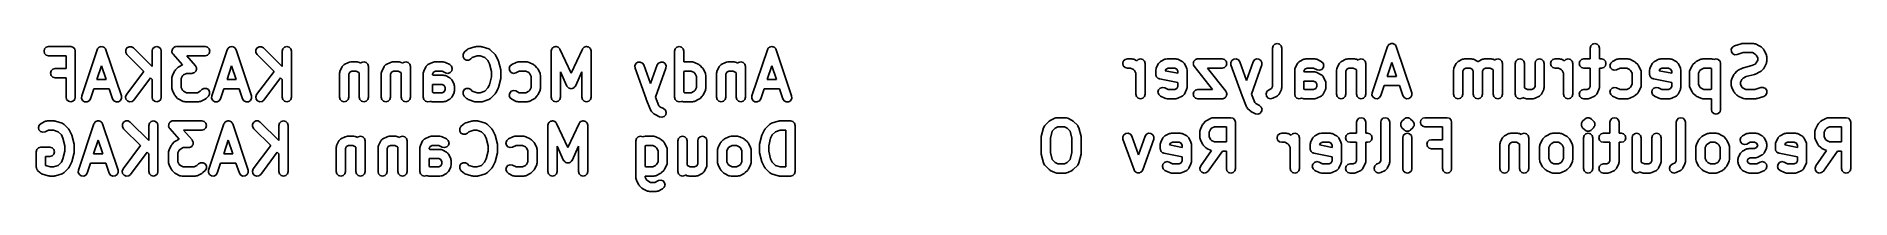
# Model space of a CAD drawing. Extents: x 112.8 to 171.6, y -69.1 to -64.2.
import ezdxf

# ---------------------------------------------------------------- set-up
doc = ezdxf.new("R2010")
doc.units = 0
doc.layers.add('BLACK', color=7, linetype='CONTINUOUS')

msp = doc.modelspace()

# ---------------------------------------------------------------- linework, layer by layer
at = {"layer": 'BLACK', "linetype": 'CONTINUOUS'}
for p, q in [((113.093, -64.4937), (113.113, -64.4187)), ((113.113, -64.5687), (113.093, -64.4937)), ((113.113, -64.4187), (113.168, -64.3638)), ((113.168, -64.6236), (113.113, -64.5687)), ((113.168, -64.3638), (113.243, -64.3437)), ((113.243, -64.6437), (113.168, -64.6236)), ((113.243, -64.3437), (113.957, -64.3437)), ((113.807, -64.6437), (113.243, -64.6437)), ((113.807, -65.058), (113.807, -64.6437)), ((113.957, -64.3437), (114.032, -64.3638)), ((114.032, -64.3638), (114.087, -64.4187)), ((114.087, -64.4187), (114.107, -64.4937)), ((114.107, -64.4937), (114.107, -65.9937)), ((114.315, -65.9462), (114.815, -64.4462)), ((114.815, -64.4462), (114.831, -64.4211)), ((114.831, -64.4211), (114.845, -64.3941)), ((114.845, -64.3941), (114.852, -64.3891)), ((114.852, -64.3891), (114.857, -64.3814)), ((114.857, -64.3814), (114.884, -64.368)), ((114.884, -64.368), (114.909, -64.3514)), ((114.909, -64.3514), (114.919, -64.3508)), ((114.919, -64.3508), (114.927, -64.3467)), ((114.927, -64.3467), (114.957, -64.3485)), ((114.957, -64.3485), (114.987, -64.3467)), ((114.987, -64.3467), (114.995, -64.3508)), ((114.995, -64.3508), (115.004, -64.3514)), ((115.004, -64.3514), (115.029, -64.368)), ((115.029, -64.368), (115.056, -64.3814)), ((115.056, -64.3814), (115.061, -64.3891)), ((115.061, -64.3891), (115.069, -64.3941)), ((115.069, -64.3941), (115.083, -64.4211)), ((115.083, -64.4211), (115.099, -64.4462)), ((115.099, -64.4462), (115.599, -65.9462)), ((115.741, -64.4548), (115.779, -64.3876)), ((115.741, -64.5325), (115.741, -64.4548)), ((115.779, -64.5997), (115.741, -64.5325)), ((115.779, -64.3876), (115.847, -64.3488)), ((116.33, -65.1506), (115.779, -64.5997)), ((115.847, -64.3488), (115.924, -64.3488)), ((115.924, -64.3488), (115.992, -64.3876)), ((115.992, -64.3876), (116.593, -64.9887)), ((116.593, -64.4937), (116.613, -64.4187)), ((116.593, -64.9887), (116.593, -64.4937)), ((116.613, -64.4187), (116.668, -64.3638)), ((116.668, -64.3638), (116.743, -64.3437)), ((116.743, -64.3437), (116.818, -64.3638)), ((116.818, -64.3638), (116.873, -64.4187)), ((116.873, -64.4187), (116.893, -64.4937)), ((116.893, -64.4937), (116.893, -65.9937)), ((117.235, -64.4937), (117.242, -64.4699)), ((117.239, -64.508), (117.235, -64.4937)), ((117.238, -64.5228), (117.239, -64.508)), ((117.249, -64.5449), (117.238, -64.5228)), ((117.242, -64.4699), (117.243, -64.4453)), ((117.243, -64.4453), (117.252, -64.433)), ((117.256, -64.5687), (117.249, -64.5449)), ((117.252, -64.433), (117.256, -64.4187)), ((117.256, -64.4187), (117.273, -64.4013)), ((117.266, -64.5791), (117.256, -64.5687)), ((117.273, -64.5924), (117.266, -64.5791)), ((117.273, -64.4013), (117.287, -64.3808)), ((117.58, -64.9432), (117.273, -64.5924)), ((117.287, -64.3808), (117.3, -64.3742)), ((117.3, -64.3742), (117.31, -64.3638)), ((117.31, -64.3638), (117.334, -64.3574)), ((117.334, -64.3574), (117.356, -64.3465)), ((117.356, -64.3465), (117.371, -64.3475)), ((117.371, -64.3475), (117.385, -64.3437)), ((117.385, -64.3437), (118.314, -64.3437)), ((118.314, -64.6437), (117.716, -64.6437)), ((117.716, -64.6437), (117.998, -64.9663)), ((118.314, -64.3437), (118.389, -64.3638)), ((118.389, -64.6236), (118.314, -64.6437)), ((118.389, -64.3638), (118.444, -64.4187)), ((118.444, -64.5687), (118.389, -64.6236)), ((118.444, -64.4187), (118.464, -64.4937)), ((118.464, -64.4937), (118.444, -64.5687)), ((118.529, -65.9462), (119.029, -64.4462)), ((119.029, -64.4462), (119.045, -64.4211)), ((119.045, -64.4211), (119.059, -64.3941)), ((119.059, -64.3941), (119.067, -64.3891)), ((119.067, -64.3891), (119.072, -64.3814)), ((119.072, -64.3814), (119.099, -64.368)), ((119.099, -64.368), (119.124, -64.3514)), ((119.124, -64.3514), (119.133, -64.3508)), ((119.133, -64.3508), (119.141, -64.3467)), ((119.141, -64.3467), (119.171, -64.3485)), ((119.171, -64.3485), (119.201, -64.3467)), ((119.201, -64.3467), (119.209, -64.3508)), ((119.209, -64.3508), (119.219, -64.3514)), ((119.219, -64.3514), (119.244, -64.368)), ((119.244, -64.368), (119.271, -64.3814)), ((119.271, -64.3814), (119.276, -64.3891)), ((119.276, -64.3891), (119.283, -64.3941)), ((119.283, -64.3941), (119.297, -64.4211)), ((119.297, -64.4211), (119.314, -64.4462)), ((119.314, -64.4462), (119.814, -65.9462)), ((119.955, -64.4548), (119.994, -64.3876)), ((119.955, -64.5325), (119.955, -64.4548)), ((119.994, -64.5997), (119.955, -64.5325)), ((119.994, -64.3876), (120.061, -64.3488)), ((120.545, -65.1506), (119.994, -64.5997)), ((120.061, -64.3488), (120.139, -64.3488)), ((120.139, -64.3488), (120.206, -64.3876)), ((120.206, -64.3876), (120.807, -64.9887)), ((120.807, -64.4937), (120.827, -64.4187)), ((120.807, -64.9887), (120.807, -64.4937)), ((120.827, -64.4187), (120.882, -64.3638)), ((120.882, -64.3638), (120.957, -64.3437)), ((120.957, -64.3437), (121.032, -64.3638)), ((121.032, -64.3638), (121.087, -64.4187)), ((121.087, -64.4187), (121.107, -64.4937)), ((121.107, -64.4937), (121.107, -65.9937)), ((126.669, -64.5977), (126.708, -64.5305)), ((126.669, -64.6754), (126.669, -64.5977)), ((126.708, -64.5305), (126.779, -64.459)), ((126.779, -64.459), (126.809, -64.4418)), ((126.809, -64.4418), (126.838, -64.4228)), ((126.838, -64.4228), (127.052, -64.3514)), ((127.124, -64.6437), (126.967, -64.6962)), ((127.052, -64.3514), (127.076, -64.3499)), ((127.076, -64.3499), (127.1, -64.3437)), ((127.1, -64.3437), (127.243, -64.3437)), ((127.218, -64.6437), (127.124, -64.6437)), ((127.376, -64.6962), (127.218, -64.6437)), ((127.243, -64.3437), (127.266, -64.3499)), ((127.266, -64.3499), (127.29, -64.3514)), ((127.29, -64.3514), (127.504, -64.4228)), ((127.504, -64.4228), (127.533, -64.4418)), ((127.533, -64.4418), (127.563, -64.459)), ((127.563, -64.459), (127.706, -64.6019)), ((127.706, -64.6019), (127.718, -64.6228)), ((127.718, -64.6228), (127.734, -64.6409)), ((127.734, -64.6409), (127.805, -64.7837)), ((129.521, -64.4937), (129.523, -64.4872)), ((129.521, -65.9937), (129.521, -64.4937)), ((129.522, -64.4806), (129.533, -64.4501)), ((129.523, -64.4872), (129.522, -64.4806)), ((129.533, -64.4501), (129.541, -64.4187)), ((129.541, -64.4187), (129.546, -64.4139)), ((129.546, -64.4139), (129.548, -64.4077)), ((129.548, -64.4077), (129.573, -64.3868)), ((129.573, -64.3868), (129.596, -64.3638)), ((129.596, -64.3638), (129.603, -64.362)), ((129.603, -64.362), (129.608, -64.3577)), ((129.608, -64.3577), (129.64, -64.3521)), ((129.64, -64.3521), (129.671, -64.3437)), ((129.671, -64.3437), (129.678, -64.3454)), ((129.678, -64.3454), (129.684, -64.3442)), ((129.684, -64.3442), (129.715, -64.3554)), ((129.715, -64.3554), (129.746, -64.3638)), ((129.746, -64.3638), (129.751, -64.3685)), ((129.751, -64.3685), (129.757, -64.3708)), ((129.757, -64.3708), (129.778, -64.3957)), ((129.778, -64.3957), (129.801, -64.4187)), ((129.801, -64.4187), (129.803, -64.4251)), ((129.803, -64.4251), (129.807, -64.4302)), ((129.807, -64.4302), (130.171, -65.2104)), ((130.171, -65.2104), (130.535, -64.4302)), ((130.535, -64.4302), (130.54, -64.4251)), ((130.54, -64.4251), (130.541, -64.4187)), ((130.541, -64.4187), (130.564, -64.3957)), ((130.564, -64.3957), (130.585, -64.3708)), ((130.585, -64.3708), (130.591, -64.3685)), ((130.591, -64.3685), (130.596, -64.3638)), ((130.596, -64.3638), (130.628, -64.3554)), ((130.628, -64.3554), (130.658, -64.3442)), ((130.658, -64.3442), (130.665, -64.3454)), ((130.665, -64.3454), (130.671, -64.3437)), ((130.671, -64.3437), (130.703, -64.3521)), ((130.703, -64.3521), (130.735, -64.3577)), ((130.735, -64.3577), (130.74, -64.362)), ((130.74, -64.362), (130.746, -64.3638)), ((130.746, -64.3638), (130.769, -64.3868)), ((130.769, -64.3868), (130.794, -64.4077)), ((130.794, -64.4077), (130.796, -64.4139)), ((130.796, -64.4139), (130.801, -64.4187)), ((130.801, -64.4187), (130.81, -64.4501)), ((130.81, -64.4501), (130.821, -64.4806)), ((130.821, -64.4806), (130.819, -64.4872)), ((130.819, -64.4872), (130.821, -64.4937)), ((130.821, -64.4937), (130.821, -65.9937)), ((133.521, -64.4937), (133.541, -64.4187)), ((133.521, -65.9937), (133.521, -64.4937)), ((133.541, -64.4187), (133.596, -64.3638)), ((133.596, -64.3638), (133.671, -64.3437)), ((133.671, -64.3437), (133.746, -64.3638)), ((133.746, -64.3638), (133.801, -64.4187)), ((133.801, -64.4187), (133.821, -64.4937)), ((133.821, -64.4937), (133.821, -64.8437)), ((136.029, -65.9462), (136.529, -64.4462)), ((136.529, -64.4462), (136.545, -64.4211)), ((136.545, -64.4211), (136.559, -64.3941)), ((136.559, -64.3941), (136.567, -64.3891)), ((136.567, -64.3891), (136.572, -64.3814)), ((136.572, -64.3814), (136.599, -64.368)), ((136.599, -64.368), (136.624, -64.3514)), ((136.624, -64.3514), (136.633, -64.3508)), ((136.633, -64.3508), (136.641, -64.3467)), ((136.641, -64.3467), (136.671, -64.3485)), ((136.671, -64.3485), (136.701, -64.3467)), ((136.701, -64.3467), (136.709, -64.3508)), ((136.709, -64.3508), (136.719, -64.3514)), ((136.719, -64.3514), (136.744, -64.368)), ((136.744, -64.368), (136.771, -64.3814)), ((136.771, -64.3814), (136.776, -64.3891)), ((136.776, -64.3891), (136.783, -64.3941)), ((136.783, -64.3941), (136.797, -64.4211)), ((136.797, -64.4211), (136.814, -64.4462)), ((136.814, -64.4462), (137.314, -65.9462)), ((152.897, -64.3921), (152.917, -64.3171)), ((152.897, -65.6424), (152.897, -64.3921)), ((152.917, -64.3171), (152.972, -64.2622)), ((152.972, -64.2622), (153.047, -64.2421)), ((153.047, -64.2421), (153.122, -64.2622)), ((153.122, -64.2622), (153.177, -64.3171)), ((153.177, -64.3171), (153.197, -64.3921)), ((153.197, -64.3921), (153.197, -65.6778)), ((156.119, -65.8446), (156.619, -64.3446)), ((156.619, -64.3446), (156.635, -64.3195)), ((156.635, -64.3195), (156.649, -64.2925)), ((156.649, -64.2925), (156.657, -64.2875)), ((156.657, -64.2875), (156.662, -64.2798)), ((156.662, -64.2798), (156.689, -64.2664)), ((156.689, -64.2664), (156.714, -64.2498)), ((156.714, -64.2498), (156.723, -64.2492)), ((156.723, -64.2492), (156.731, -64.2451)), ((156.731, -64.2451), (156.761, -64.2469)), ((156.761, -64.2469), (156.791, -64.2451)), ((156.791, -64.2451), (156.799, -64.2492)), ((156.799, -64.2492), (156.809, -64.2498)), ((156.809, -64.2498), (156.834, -64.2664)), ((156.834, -64.2664), (156.861, -64.2798)), ((156.861, -64.2798), (156.866, -64.2875)), ((156.866, -64.2875), (156.873, -64.2925)), ((156.873, -64.2925), (156.887, -64.3195)), ((156.887, -64.3195), (156.903, -64.3446)), ((156.903, -64.3446), (157.403, -65.8446)), ((163.183, -64.3921), (163.203, -64.3171)), ((163.183, -64.7421), (163.183, -64.3921)), ((163.203, -64.3171), (163.258, -64.2622)), ((163.258, -64.2622), (163.333, -64.2421)), ((163.333, -64.2421), (163.408, -64.2622)), ((163.408, -64.2622), (163.462, -64.3171)), ((163.462, -64.3171), (163.483, -64.3921)), ((163.483, -64.3921), (163.483, -64.7421)), ((167.757, -64.4334), (167.792, -64.364)), ((167.762, -64.5109), (167.757, -64.4334)), ((167.804, -64.5757), (167.762, -64.5109)), ((167.792, -64.364), (167.857, -64.3212)), ((167.874, -64.6105), (167.804, -64.5757)), ((167.857, -64.3212), (168.071, -64.2498)), ((167.951, -64.6058), (167.874, -64.6105)), ((168.143, -64.5421), (167.951, -64.6058)), ((168.071, -64.2498), (168.095, -64.2483)), ((168.095, -64.2483), (168.118, -64.2421)), ((168.118, -64.2421), (168.475, -64.2421)), ((168.44, -64.5421), (168.143, -64.5421)), ((168.529, -64.5868), (168.44, -64.5421)), ((168.475, -64.2421), (168.509, -64.251)), ((168.509, -64.251), (168.542, -64.2579)), ((168.566, -64.6238), (168.529, -64.5868)), ((168.542, -64.2579), (168.685, -64.3293)), ((168.611, -64.7132), (168.566, -64.6238)), ((168.685, -64.3293), (168.703, -64.3454)), ((168.703, -64.3454), (168.724, -64.3574)), ((168.724, -64.3574), (168.796, -64.4289)), ((168.796, -64.4289), (168.808, -64.4498)), ((168.808, -64.4498), (168.824, -64.4678)), ((168.824, -64.4678), (168.895, -64.6107)), ((168.895, -64.6107), (168.902, -64.6445)), ((168.902, -64.6445), (168.911, -64.6778)), ((113.307, -65.208), (113.327, -65.133)), ((113.327, -65.283), (113.307, -65.208)), ((113.327, -65.133), (113.382, -65.0781)), ((113.382, -65.0781), (113.457, -65.058)), ((113.457, -65.058), (113.807, -65.058)), ((114.957, -64.968), (114.808, -65.4151)), ((115.106, -65.4151), (114.957, -64.968)), ((115.765, -65.9037), (116.33, -65.1506)), ((117.251, -65.2837), (117.323, -65.1409)), ((117.323, -65.1409), (117.339, -65.1228)), ((117.339, -65.1228), (117.351, -65.1019)), ((117.351, -65.1019), (117.422, -65.0305)), ((117.422, -65.0305), (117.443, -65.0184)), ((117.443, -65.0184), (117.461, -65.0024)), ((117.461, -65.0024), (117.58, -64.9432)), ((117.707, -65.2151), (117.617, -65.2598)), ((117.885, -65.2151), (117.707, -65.2151)), ((117.9, -65.2113), (117.885, -65.2151)), ((117.915, -65.2122), (117.9, -65.2113)), ((117.937, -65.2014), (117.915, -65.2122)), ((117.96, -65.195), (117.937, -65.2014)), ((117.971, -65.1845), (117.96, -65.195)), ((117.984, -65.178), (117.971, -65.1845)), ((117.998, -65.1575), (117.984, -65.178)), ((117.998, -64.9663), (118.005, -64.9796)), ((118.015, -65.1401), (117.998, -65.1575)), ((118.005, -64.9796), (118.015, -64.9901)), ((118.015, -64.9901), (118.022, -65.0139)), ((118.019, -65.1258), (118.015, -65.1401)), ((118.027, -65.1135), (118.019, -65.1258)), ((118.022, -65.0139), (118.033, -65.036)), ((118.029, -65.0889), (118.027, -65.1135)), ((118.035, -65.0651), (118.029, -65.0889)), ((118.033, -65.036), (118.032, -65.0508)), ((118.032, -65.0508), (118.035, -65.0651)), ((119.171, -64.968), (119.022, -65.4151)), ((119.32, -65.4151), (119.171, -64.968)), ((119.98, -65.9037), (120.545, -65.1506)), ((122.664, -65.208), (122.673, -65.1747)), ((122.664, -65.9937), (122.664, -65.208)), ((122.673, -65.1747), (122.68, -65.1409)), ((122.68, -65.1409), (122.751, -64.998)), ((122.751, -64.998), (122.757, -64.9912)), ((122.757, -64.9912), (122.76, -64.9825)), ((122.76, -64.9825), (122.783, -64.9625)), ((122.783, -64.9625), (122.803, -64.9399)), ((122.803, -64.9399), (122.812, -64.937)), ((122.812, -64.937), (122.818, -64.9309)), ((122.818, -64.9309), (122.961, -64.8595)), ((122.961, -64.8595), (122.995, -64.8526)), ((122.997, -65.1769), (122.964, -65.2434)), ((122.964, -65.2434), (122.964, -65.9937)), ((122.995, -64.8526), (123.028, -64.8437)), ((123.064, -65.1437), (122.997, -65.1769)), ((123.028, -64.8437), (123.243, -64.8437)), ((123.207, -65.1437), (123.064, -65.1437)), ((123.297, -65.1884), (123.207, -65.1437)), ((123.243, -64.8437), (123.276, -64.8526)), ((123.276, -64.8526), (123.31, -64.8595)), ((123.307, -65.1987), (123.297, -65.1884)), ((123.307, -65.9937), (123.307, -65.1987)), ((123.31, -64.8595), (123.361, -64.885)), ((123.361, -64.885), (123.382, -64.8638)), ((123.382, -64.8638), (123.457, -64.8437)), ((123.457, -64.8437), (123.532, -64.8638)), ((123.532, -64.8638), (123.587, -64.9187)), ((123.587, -64.9187), (123.607, -64.9937)), ((123.607, -64.9937), (123.607, -65.9937)), ((124.021, -65.208), (124.03, -65.1747)), ((124.021, -65.9937), (124.021, -65.208)), ((124.03, -65.1747), (124.037, -65.1409)), ((124.037, -65.1409), (124.108, -64.998)), ((124.108, -64.998), (124.115, -64.9912)), ((124.115, -64.9912), (124.117, -64.9825)), ((124.117, -64.9825), (124.14, -64.9625)), ((124.14, -64.9625), (124.16, -64.9399)), ((124.16, -64.9399), (124.169, -64.937)), ((124.169, -64.937), (124.176, -64.9309)), ((124.176, -64.9309), (124.318, -64.8595)), ((124.318, -64.8595), (124.352, -64.8526)), ((124.354, -65.1769), (124.321, -65.2434)), ((124.321, -65.2434), (124.321, -65.9937)), ((124.352, -64.8526), (124.385, -64.8437)), ((124.421, -65.1437), (124.354, -65.1769)), ((124.385, -64.8437), (124.6, -64.8437)), ((124.564, -65.1437), (124.421, -65.1437)), ((124.654, -65.1884), (124.564, -65.1437)), ((124.6, -64.8437), (124.633, -64.8526)), ((124.633, -64.8526), (124.667, -64.8595)), ((124.664, -65.1987), (124.654, -65.1884)), ((124.664, -65.9937), (124.664, -65.1987)), ((124.667, -64.8595), (124.718, -64.885)), ((124.718, -64.885), (124.739, -64.8638)), ((124.739, -64.8638), (124.814, -64.8437)), ((124.814, -64.8437), (124.889, -64.8638)), ((124.889, -64.8638), (124.944, -64.9187)), ((124.944, -64.9187), (124.964, -64.9937)), ((124.964, -64.9937), (124.964, -65.9937)), ((125.378, -65.208), (125.387, -65.1747)), ((125.378, -65.9937), (125.378, -65.208)), ((125.387, -65.1747), (125.394, -65.1409)), ((125.394, -65.1409), (125.466, -64.998)), ((125.466, -64.998), (125.472, -64.9912)), ((125.472, -64.9912), (125.475, -64.9825)), ((125.475, -64.9825), (125.497, -64.9625)), ((125.497, -64.9625), (125.517, -64.9399)), ((125.517, -64.9399), (125.526, -64.937)), ((125.526, -64.937), (125.533, -64.9309)), ((125.533, -64.9309), (125.676, -64.8595)), ((125.676, -64.8595), (125.709, -64.8526)), ((125.712, -65.1769), (125.678, -65.2434)), ((125.678, -65.2434), (125.678, -65.2581)), ((125.709, -64.8526), (125.743, -64.8437)), ((125.778, -65.1437), (125.712, -65.1769)), ((125.743, -64.8437), (126.028, -64.8437)), ((125.993, -65.1437), (125.778, -65.1437)), ((126.104, -65.1993), (125.993, -65.1437)), ((126.028, -64.8437), (126.062, -64.8526)), ((126.062, -64.8526), (126.095, -64.8595)), ((126.095, -64.8595), (126.238, -64.9309)), ((126.18, -65.2148), (126.104, -65.1993)), ((126.254, -65.1903), (126.18, -65.2148)), ((126.238, -64.9309), (126.296, -64.9825)), ((126.305, -65.1322), (126.254, -65.1903)), ((126.296, -64.9825), (126.321, -65.0561)), ((126.321, -65.0561), (126.305, -65.1322)), ((126.708, -64.7426), (126.669, -64.6754)), ((126.775, -64.7814), (126.708, -64.7426)), ((126.853, -64.7814), (126.775, -64.7814)), ((126.92, -64.7426), (126.853, -64.7814)), ((126.967, -64.6962), (126.92, -64.7426)), ((127.476, -64.7968), (127.376, -64.6962)), ((127.53, -64.9032), (127.476, -64.7968)), ((127.593, -65.155), (127.53, -64.9032)), ((127.593, -65.3323), (127.593, -65.155)), ((127.805, -64.7837), (127.809, -64.8)), ((127.809, -64.8), (127.817, -64.8144)), ((127.817, -64.8144), (127.888, -65.1001)), ((127.888, -65.1001), (127.888, -65.1187)), ((127.888, -65.1187), (127.893, -65.1365)), ((127.893, -65.1365), (127.893, -65.3508)), ((128.164, -65.0561), (128.189, -64.9825)), ((128.18, -65.1322), (128.164, -65.0561)), ((128.231, -65.1903), (128.18, -65.1322)), ((128.189, -64.9825), (128.247, -64.9309)), ((128.305, -65.2148), (128.231, -65.1903)), ((128.247, -64.9309), (128.39, -64.8595)), ((128.381, -65.1993), (128.305, -65.2148)), ((128.492, -65.1437), (128.381, -65.1993)), ((128.39, -64.8595), (128.424, -64.8526)), ((128.424, -64.8526), (128.457, -64.8437)), ((128.457, -64.8437), (128.743, -64.8437)), ((128.707, -65.1437), (128.492, -65.1437)), ((128.797, -65.1884), (128.707, -65.1437)), ((128.743, -64.8437), (128.776, -64.8526)), ((128.776, -64.8526), (128.81, -64.8595)), ((128.834, -65.2254), (128.797, -65.1884)), ((128.81, -64.8595), (128.953, -64.9309)), ((128.878, -65.3148), (128.834, -65.2254)), ((128.953, -64.9309), (128.971, -64.947)), ((128.971, -64.947), (128.992, -64.959)), ((128.992, -64.959), (129.063, -65.0305)), ((129.063, -65.0305), (129.075, -65.0514)), ((129.075, -65.0514), (129.091, -65.0694)), ((129.091, -65.0694), (129.163, -65.2123)), ((129.163, -65.2123), (129.169, -65.2461)), ((129.169, -65.2461), (129.178, -65.2794)), ((130.035, -65.6285), (129.821, -65.1698)), ((129.821, -65.1698), (129.821, -65.9937)), ((130.521, -65.1698), (130.307, -65.6285)), ((130.521, -65.9937), (130.521, -65.1698)), ((132.238, -64.9667), (132.271, -64.8966)), ((132.244, -65.0441), (132.238, -64.9667)), ((132.601, -66.0441), (132.244, -65.0441)), ((132.271, -64.8966), (132.335, -64.8524)), ((132.335, -64.8524), (132.412, -64.8461)), ((132.412, -64.8461), (132.483, -64.8793)), ((132.483, -64.8793), (132.527, -64.9432)), ((132.527, -64.9432), (132.743, -65.5477)), ((132.743, -65.5477), (132.959, -64.9432)), ((133.241, -65.0441), (132.903, -65.9907)), ((132.959, -64.9432), (133.003, -64.8793)), ((133.003, -64.8793), (133.073, -64.8461)), ((133.073, -64.8461), (133.15, -64.8524)), ((133.15, -64.8524), (133.214, -64.8966)), ((133.214, -64.8966), (133.247, -64.9667)), ((133.247, -64.9667), (133.241, -65.0441)), ((133.821, -64.8437), (134.1, -64.8437)), ((133.849, -65.1437), (133.821, -65.1578)), ((133.821, -65.1578), (133.821, -65.8295)), ((134.064, -65.1437), (133.849, -65.1437)), ((134.154, -65.1884), (134.064, -65.1437)), ((134.1, -64.8437), (134.133, -64.8526)), ((134.133, -64.8526), (134.167, -64.8595)), ((134.191, -65.2254), (134.154, -65.1884)), ((134.167, -64.8595), (134.31, -64.9309)), ((134.235, -65.3148), (134.191, -65.2254)), ((134.31, -64.9309), (134.328, -64.947)), ((134.328, -64.947), (134.349, -64.959)), ((134.349, -64.959), (134.42, -65.0305)), ((134.42, -65.0305), (134.432, -65.0514)), ((134.432, -65.0514), (134.448, -65.0694)), ((134.448, -65.0694), (134.52, -65.2123)), ((134.52, -65.2123), (134.527, -65.2461)), ((134.527, -65.2461), (134.535, -65.2794)), ((134.878, -65.208), (134.887, -65.1747)), ((134.878, -65.9937), (134.878, -65.208)), ((134.887, -65.1747), (134.894, -65.1409)), ((134.894, -65.1409), (134.966, -64.998)), ((134.966, -64.998), (134.972, -64.9912)), ((134.972, -64.9912), (134.975, -64.9825)), ((134.975, -64.9825), (134.997, -64.9625)), ((134.997, -64.9625), (135.017, -64.9399)), ((135.017, -64.9399), (135.026, -64.937)), ((135.026, -64.937), (135.033, -64.9309)), ((135.033, -64.9309), (135.176, -64.8595)), ((135.176, -64.8595), (135.209, -64.8526)), ((135.212, -65.1769), (135.178, -65.2434)), ((135.178, -65.2434), (135.178, -65.9937)), ((135.209, -64.8526), (135.243, -64.8437)), ((135.278, -65.1437), (135.212, -65.1769)), ((135.243, -64.8437), (135.457, -64.8437)), ((135.422, -65.1437), (135.278, -65.1437)), ((135.511, -65.1884), (135.422, -65.1437)), ((135.457, -64.8437), (135.49, -64.8526)), ((135.49, -64.8526), (135.524, -64.8595)), ((135.521, -65.1987), (135.511, -65.1884)), ((135.521, -65.9937), (135.521, -65.1987)), ((135.524, -64.8595), (135.575, -64.885)), ((135.575, -64.885), (135.596, -64.8638)), ((135.596, -64.8638), (135.671, -64.8437)), ((135.671, -64.8437), (135.746, -64.8638)), ((135.746, -64.8638), (135.801, -64.9187)), ((135.801, -64.9187), (135.821, -64.9937)), ((135.821, -64.9937), (135.821, -65.9937)), ((136.671, -64.968), (136.522, -65.4151)), ((136.82, -65.4151), (136.671, -64.968)), ((148.04, -64.8921), (148.06, -64.8171)), ((148.06, -64.9671), (148.04, -64.8921)), ((148.06, -64.8171), (148.115, -64.7622)), ((148.115, -65.022), (148.06, -64.9671)), ((148.115, -64.7622), (148.19, -64.7421)), ((148.19, -65.0421), (148.115, -65.022)), ((148.19, -64.7421), (148.333, -64.7421)), ((148.297, -65.0421), (148.19, -65.0421)), ((148.387, -65.0868), (148.297, -65.0421)), ((148.333, -64.7421), (148.366, -64.751)), ((148.366, -64.751), (148.4, -64.7579)), ((148.424, -65.1238), (148.387, -65.0868)), ((148.4, -64.7579), (148.498, -64.8072)), ((148.468, -65.2132), (148.424, -65.1238)), ((148.468, -65.8921), (148.468, -65.2132)), ((148.498, -64.8072), (148.543, -64.7622)), ((148.543, -64.7622), (148.618, -64.7421)), ((148.618, -64.7421), (148.693, -64.7622)), ((148.693, -64.7622), (148.748, -64.8171)), ((148.748, -64.8171), (148.768, -64.8921)), ((148.768, -64.8921), (148.768, -65.8921)), ((149.111, -65.1064), (149.12, -65.0731)), ((149.111, -65.2492), (149.111, -65.1064)), ((149.12, -65.0731), (149.127, -65.0393)), ((149.127, -65.0393), (149.198, -64.8964)), ((149.198, -64.8964), (149.204, -64.8896)), ((149.204, -64.8896), (149.207, -64.8809)), ((149.207, -64.8809), (149.23, -64.8609)), ((149.23, -64.8609), (149.25, -64.8383)), ((149.25, -64.8383), (149.259, -64.8354)), ((149.259, -64.8354), (149.265, -64.8293)), ((149.265, -64.8293), (149.408, -64.7579)), ((149.408, -64.7579), (149.442, -64.751)), ((149.444, -65.0753), (149.418, -65.1277)), ((149.418, -65.1277), (149.825, -65.2091)), ((149.442, -64.751), (149.475, -64.7421)), ((149.511, -65.0421), (149.444, -65.0753)), ((149.475, -64.7421), (149.761, -64.7421)), ((149.726, -65.0421), (149.511, -65.0421)), ((149.792, -65.0753), (149.726, -65.0421)), ((149.761, -64.7421), (149.794, -64.751)), ((149.825, -65.1418), (149.792, -65.0753)), ((149.794, -64.751), (149.828, -64.7579)), ((149.825, -65.2091), (149.825, -65.1418)), ((149.828, -64.7579), (149.971, -64.8293)), ((149.971, -64.8293), (149.978, -64.8354)), ((149.978, -64.8354), (149.987, -64.8383)), ((149.987, -64.8383), (150.007, -64.8609)), ((150.007, -64.8609), (150.029, -64.8809)), ((150.029, -64.8809), (150.032, -64.8896)), ((150.032, -64.8896), (150.038, -64.8964)), ((150.038, -64.8964), (150.11, -65.0393)), ((150.11, -65.0393), (150.116, -65.0731)), ((150.116, -65.0731), (150.125, -65.1064)), ((150.125, -65.1064), (150.125, -65.6778)), ((150.325, -64.8921), (150.333, -64.8645)), ((150.328, -64.9026), (150.325, -64.8921)), ((150.327, -64.9134), (150.328, -64.9026)), ((150.338, -64.9396), (150.327, -64.9134)), ((150.333, -64.8645), (150.336, -64.8363)), ((150.336, -64.8363), (150.343, -64.8276)), ((150.345, -64.9671), (150.338, -64.9396)), ((150.343, -64.8276), (150.345, -64.8171)), ((150.345, -64.8171), (150.366, -64.7969)), ((150.353, -64.9748), (150.345, -64.9671)), ((150.357, -64.9847), (150.353, -64.9748)), ((150.952, -65.7421), (150.357, -64.9847)), ((150.366, -64.7969), (150.383, -64.7741)), ((150.383, -64.7741), (150.393, -64.7698)), ((150.393, -64.7698), (150.4, -64.7622)), ((150.4, -64.7622), (150.428, -64.7548)), ((150.428, -64.7548), (150.454, -64.7436)), ((150.454, -64.7436), (150.465, -64.7449)), ((150.465, -64.7449), (150.475, -64.7421)), ((150.475, -64.7421), (151.261, -64.7421)), ((151.261, -65.0421), (150.784, -65.0421)), ((150.784, -65.0421), (151.379, -65.7994)), ((151.261, -64.7421), (151.336, -64.7622)), ((151.336, -65.022), (151.261, -65.0421)), ((151.336, -64.7622), (151.391, -64.8171)), ((151.391, -64.9671), (151.336, -65.022)), ((151.391, -64.8171), (151.411, -64.8921)), ((151.411, -64.8921), (151.391, -64.9671)), ((151.542, -64.8651), (151.575, -64.795)), ((151.548, -64.9425), (151.542, -64.8651)), ((151.906, -65.9425), (151.548, -64.9425)), ((151.575, -64.795), (151.639, -64.7508)), ((151.639, -64.7508), (151.717, -64.7445)), ((151.717, -64.7445), (151.787, -64.7777)), ((151.787, -64.7777), (151.831, -64.8416)), ((151.831, -64.8416), (152.047, -65.4461)), ((152.047, -65.4461), (152.263, -64.8416)), ((152.545, -64.9425), (152.207, -65.8891)), ((152.263, -64.8416), (152.307, -64.7777)), ((152.307, -64.7777), (152.377, -64.7445)), ((152.377, -64.7445), (152.454, -64.7508)), ((152.454, -64.7508), (152.518, -64.795)), ((152.518, -64.795), (152.552, -64.8651)), ((152.552, -64.8651), (152.545, -64.9425)), ((153.611, -65.1064), (153.62, -65.0731)), ((153.611, -65.8921), (153.611, -65.1064)), ((153.62, -65.0731), (153.627, -65.0393)), ((153.627, -65.0393), (153.698, -64.8964)), ((153.698, -64.8964), (153.704, -64.8896)), ((153.704, -64.8896), (153.707, -64.8809)), ((153.707, -64.8809), (153.73, -64.8609)), ((153.73, -64.8609), (153.75, -64.8383)), ((153.75, -64.8383), (153.759, -64.8354)), ((153.759, -64.8354), (153.765, -64.8293)), ((153.765, -64.8293), (153.908, -64.7579)), ((153.908, -64.7579), (153.942, -64.751)), ((153.944, -65.0753), (153.911, -65.1418)), ((153.911, -65.1418), (153.911, -65.1565)), ((153.911, -65.1565), (153.939, -65.1706)), ((153.939, -65.1706), (154.261, -65.1706)), ((153.942, -64.751), (153.975, -64.7421)), ((154.011, -65.0421), (153.944, -65.0753)), ((153.975, -64.7421), (154.261, -64.7421)), ((154.226, -65.0421), (154.011, -65.0421)), ((154.337, -65.0977), (154.226, -65.0421)), ((154.261, -64.7421), (154.294, -64.751)), ((154.261, -65.1706), (154.294, -65.1796)), ((154.294, -64.751), (154.328, -64.7579)), ((154.294, -65.1796), (154.328, -65.1865)), ((154.328, -64.7579), (154.471, -64.8293)), ((154.328, -65.1865), (154.471, -65.2579)), ((154.413, -65.1132), (154.337, -65.0977)), ((154.487, -65.0887), (154.413, -65.1132)), ((154.471, -64.8293), (154.529, -64.8809)), ((154.538, -65.0306), (154.487, -65.0887)), ((154.529, -64.8809), (154.554, -64.9545)), ((154.554, -64.9545), (154.538, -65.0306)), ((154.968, -65.1064), (154.977, -65.0731)), ((154.968, -65.8921), (154.968, -65.1064)), ((154.977, -65.0731), (154.984, -65.0393)), ((154.984, -65.0393), (155.055, -64.8964)), ((155.055, -64.8964), (155.062, -64.8896)), ((155.062, -64.8896), (155.064, -64.8809)), ((155.064, -64.8809), (155.087, -64.8609)), ((155.087, -64.8609), (155.107, -64.8383)), ((155.107, -64.8383), (155.116, -64.8354)), ((155.116, -64.8354), (155.123, -64.8293)), ((155.123, -64.8293), (155.265, -64.7579)), ((155.265, -64.7579), (155.299, -64.751)), ((155.301, -65.0753), (155.268, -65.1418)), ((155.268, -65.1418), (155.268, -65.8921)), ((155.299, -64.751), (155.333, -64.7421)), ((155.368, -65.0421), (155.301, -65.0753)), ((155.333, -64.7421), (155.547, -64.7421)), ((155.511, -65.0421), (155.368, -65.0421)), ((155.601, -65.0868), (155.511, -65.0421)), ((155.547, -64.7421), (155.58, -64.751)), ((155.58, -64.751), (155.614, -64.7579)), ((155.611, -65.0971), (155.601, -65.0868)), ((155.611, -65.8921), (155.611, -65.0971)), ((155.614, -64.7579), (155.665, -64.7834)), ((155.665, -64.7834), (155.686, -64.7622)), ((155.686, -64.7622), (155.761, -64.7421)), ((155.761, -64.7421), (155.836, -64.7622)), ((155.836, -64.7622), (155.891, -64.8171)), ((155.891, -64.8171), (155.911, -64.8921)), ((155.911, -64.8921), (155.911, -65.8921)), ((156.761, -64.8664), (156.612, -65.3135)), ((156.91, -65.3135), (156.761, -64.8664)), ((158.754, -65.1064), (158.763, -65.0731)), ((158.754, -65.8921), (158.754, -65.1064)), ((158.763, -65.0731), (158.77, -65.0393)), ((158.77, -65.0393), (158.841, -64.8964)), ((158.841, -64.8964), (158.847, -64.8896)), ((158.847, -64.8896), (158.85, -64.8809)), ((158.85, -64.8809), (158.873, -64.8609)), ((158.873, -64.8609), (158.893, -64.8383)), ((158.893, -64.8383), (158.901, -64.8354)), ((158.901, -64.8354), (158.908, -64.8293)), ((158.908, -64.8293), (159.051, -64.7579)), ((159.051, -64.7579), (159.085, -64.751)), ((159.087, -65.0753), (159.054, -65.1418)), ((159.054, -65.1418), (159.054, -65.8921)), ((159.085, -64.751), (159.118, -64.7421)), ((159.154, -65.0421), (159.087, -65.0753)), ((159.118, -64.7421), (159.333, -64.7421)), ((159.297, -65.0421), (159.154, -65.0421)), ((159.364, -65.0753), (159.297, -65.0421)), ((159.333, -64.7421), (159.366, -64.751)), ((159.397, -65.1418), (159.364, -65.0753)), ((159.366, -64.751), (159.4, -64.7579)), ((159.397, -65.8921), (159.397, -65.1418)), ((159.4, -64.7579), (159.542, -64.8293)), ((159.542, -64.8293), (159.547, -64.8332)), ((159.547, -64.8332), (159.551, -64.8293)), ((159.551, -64.8293), (159.694, -64.7579)), ((159.694, -64.7579), (159.728, -64.751)), ((159.73, -65.0753), (159.697, -65.1418)), ((159.697, -65.1418), (159.697, -65.8921)), ((159.728, -64.751), (159.761, -64.7421)), ((159.796, -65.0421), (159.73, -65.0753)), ((159.761, -64.7421), (159.975, -64.7421)), ((159.94, -65.0421), (159.796, -65.0421)), ((160.029, -65.0868), (159.94, -65.0421)), ((159.975, -64.7421), (160.009, -64.751)), ((160.009, -64.751), (160.042, -64.7579)), ((160.04, -65.0971), (160.029, -65.0868)), ((160.04, -65.8921), (160.04, -65.0971)), ((160.042, -64.7579), (160.093, -64.7834)), ((160.093, -64.7834), (160.115, -64.7622)), ((160.115, -64.7622), (160.19, -64.7421)), ((160.19, -64.7421), (160.265, -64.7622)), ((160.265, -64.7622), (160.32, -64.8171)), ((160.32, -64.8171), (160.34, -64.8921)), ((160.34, -64.8921), (160.34, -65.8921)), ((160.754, -64.8921), (160.774, -64.8171)), ((160.754, -65.8921), (160.754, -64.8921)), ((160.774, -64.8171), (160.829, -64.7622)), ((160.829, -64.7622), (160.904, -64.7421)), ((160.904, -64.7421), (160.979, -64.7622)), ((160.979, -64.7622), (161.034, -64.8171)), ((161.034, -64.8171), (161.054, -64.8921)), ((161.054, -64.8921), (161.054, -65.6871)), ((161.397, -64.8921), (161.417, -64.8171)), ((161.397, -65.6424), (161.397, -64.8921)), ((161.417, -64.8171), (161.472, -64.7622)), ((161.472, -64.7622), (161.547, -64.7421)), ((161.547, -64.7421), (161.622, -64.7622)), ((161.622, -64.7622), (161.677, -64.8171)), ((161.677, -64.8171), (161.697, -64.8921)), ((161.697, -64.8921), (161.697, -65.6778)), ((161.897, -64.8921), (161.917, -64.8171)), ((161.917, -64.9671), (161.897, -64.8921)), ((161.917, -64.8171), (161.972, -64.7622)), ((161.972, -65.022), (161.917, -64.9671)), ((161.972, -64.7622), (162.047, -64.7421)), ((162.047, -65.0421), (161.972, -65.022)), ((162.047, -64.7421), (162.19, -64.7421)), ((162.154, -65.0421), (162.047, -65.0421)), ((162.244, -65.0868), (162.154, -65.0421)), ((162.19, -64.7421), (162.223, -64.751)), ((162.223, -64.751), (162.257, -64.7579)), ((162.281, -65.1238), (162.244, -65.0868)), ((162.257, -64.7579), (162.355, -64.8072)), ((162.325, -65.2132), (162.281, -65.1238)), ((162.325, -65.8921), (162.325, -65.2132)), ((162.355, -64.8072), (162.4, -64.7622)), ((162.4, -64.7622), (162.475, -64.7421)), ((162.475, -64.7421), (162.55, -64.7622)), ((162.55, -64.7622), (162.605, -64.8171)), ((162.605, -64.8171), (162.625, -64.8921)), ((162.625, -64.8921), (162.625, -65.8921)), ((162.825, -64.8921), (162.845, -64.8171)), ((162.845, -64.9671), (162.825, -64.8921)), ((162.845, -64.8171), (162.9, -64.7622)), ((162.9, -65.022), (162.845, -64.9671)), ((162.9, -64.7622), (162.975, -64.7421)), ((162.975, -65.0421), (162.9, -65.022)), ((162.975, -64.7421), (163.183, -64.7421)), ((163.183, -65.0421), (162.975, -65.0421)), ((163.183, -65.6424), (163.183, -65.0421)), ((163.483, -64.7421), (163.547, -64.7421)), ((163.547, -65.0421), (163.483, -65.0421)), ((163.483, -65.0421), (163.483, -65.6778)), ((163.547, -64.7421), (163.622, -64.7622)), ((163.622, -65.022), (163.547, -65.0421)), ((163.622, -64.7622), (163.677, -64.8171)), ((163.677, -64.9671), (163.622, -65.022)), ((163.677, -64.8171), (163.697, -64.8921)), ((163.697, -64.8921), (163.677, -64.9671)), ((163.826, -64.9545), (163.85, -64.8809)), ((163.841, -65.0306), (163.826, -64.9545)), ((163.893, -65.0887), (163.841, -65.0306)), ((163.85, -64.8809), (163.908, -64.8293)), ((163.966, -65.1132), (163.893, -65.0887)), ((163.908, -64.8293), (164.051, -64.7579)), ((164.042, -65.0977), (163.966, -65.1132)), ((164.154, -65.0421), (164.042, -65.0977)), ((164.051, -64.7579), (164.085, -64.751)), ((164.085, -64.751), (164.118, -64.7421)), ((164.118, -64.7421), (164.404, -64.7421)), ((164.369, -65.0421), (164.154, -65.0421)), ((164.458, -65.0868), (164.369, -65.0421)), ((164.404, -64.7421), (164.437, -64.751)), ((164.437, -64.751), (164.471, -64.7579)), ((164.495, -65.1238), (164.458, -65.0868)), ((164.471, -64.7579), (164.614, -64.8293)), ((164.54, -65.2132), (164.495, -65.1238)), ((164.54, -65.5709), (164.54, -65.2132)), ((164.614, -64.8293), (164.632, -64.8454)), ((164.632, -64.8454), (164.653, -64.8574)), ((164.653, -64.8574), (164.724, -64.9289)), ((164.724, -64.9289), (164.736, -64.9498)), ((164.736, -64.9498), (164.752, -64.9678)), ((164.752, -64.9678), (164.824, -65.1107)), ((164.824, -65.1107), (164.831, -65.1445)), ((164.831, -65.1445), (164.84, -65.1778)), ((164.84, -65.1778), (164.84, -65.6064)), ((165.111, -65.1064), (165.12, -65.0731)), ((165.111, -65.2492), (165.111, -65.1064)), ((165.12, -65.0731), (165.127, -65.0393)), ((165.127, -65.0393), (165.198, -64.8964)), ((165.198, -64.8964), (165.204, -64.8896)), ((165.204, -64.8896), (165.207, -64.8809)), ((165.207, -64.8809), (165.23, -64.8609)), ((165.23, -64.8609), (165.25, -64.8383)), ((165.25, -64.8383), (165.259, -64.8354)), ((165.259, -64.8354), (165.265, -64.8293)), ((165.265, -64.8293), (165.408, -64.7579)), ((165.408, -64.7579), (165.442, -64.751)), ((165.444, -65.0753), (165.418, -65.1277)), ((165.418, -65.1277), (165.825, -65.2091)), ((165.442, -64.751), (165.475, -64.7421)), ((165.511, -65.0421), (165.444, -65.0753)), ((165.475, -64.7421), (165.761, -64.7421)), ((165.726, -65.0421), (165.511, -65.0421)), ((165.792, -65.0753), (165.726, -65.0421)), ((165.761, -64.7421), (165.794, -64.751)), ((165.825, -65.1418), (165.792, -65.0753)), ((165.794, -64.751), (165.828, -64.7579)), ((165.825, -65.2091), (165.825, -65.1418)), ((165.828, -64.7579), (165.971, -64.8293)), ((165.971, -64.8293), (165.978, -64.8354)), ((165.978, -64.8354), (165.987, -64.8383)), ((165.987, -64.8383), (166.007, -64.8609)), ((166.007, -64.8609), (166.029, -64.8809)), ((166.029, -64.8809), (166.032, -64.8896)), ((166.032, -64.8896), (166.038, -64.8964)), ((166.038, -64.8964), (166.11, -65.0393)), ((166.11, -65.0393), (166.116, -65.0731)), ((166.116, -65.0731), (166.125, -65.1064)), ((166.125, -65.1064), (166.125, -65.6778)), ((166.397, -65.1778), (166.406, -65.1445)), ((166.397, -65.6064), (166.397, -65.1778)), ((166.406, -65.1445), (166.413, -65.1107)), ((166.413, -65.1107), (166.484, -64.9678)), ((166.484, -64.9678), (166.5, -64.9498)), ((166.5, -64.9498), (166.512, -64.9289)), ((166.512, -64.9289), (166.584, -64.8574)), ((166.584, -64.8574), (166.605, -64.8454)), ((166.605, -64.8454), (166.623, -64.8293)), ((166.623, -64.8293), (166.765, -64.7579)), ((166.742, -65.1238), (166.697, -65.2132)), ((166.697, -65.2132), (166.697, -65.5709)), ((166.779, -65.0868), (166.742, -65.1238)), ((166.765, -64.7579), (166.799, -64.751)), ((166.868, -65.0421), (166.779, -65.0868)), ((166.799, -64.751), (166.833, -64.7421)), ((166.833, -64.7421), (167.118, -64.7421)), ((167.083, -65.0421), (166.868, -65.0421)), ((167.111, -65.0562), (167.083, -65.0421)), ((167.111, -65.7279), (167.111, -65.0562)), ((167.118, -64.7421), (167.152, -64.751)), ((167.152, -64.751), (167.185, -64.7579)), ((167.185, -64.7579), (167.191, -64.7608)), ((167.191, -64.7608), (167.261, -64.7421)), ((167.261, -64.7421), (167.336, -64.7622)), ((167.336, -64.7622), (167.391, -64.8171)), ((167.391, -64.8171), (167.411, -64.8921)), ((167.411, -64.8921), (167.411, -66.3921)), ((167.841, -65.2536), (167.857, -65.2355)), ((167.857, -65.2355), (167.869, -65.2146)), ((167.869, -65.2146), (167.941, -65.1431)), ((167.941, -65.1431), (167.962, -65.1311)), ((167.962, -65.1311), (167.98, -65.115)), ((167.98, -65.115), (168.123, -65.0436)), ((168.123, -65.0436), (168.139, -65.0403)), ((168.139, -65.0403), (168.153, -65.0323)), ((168.153, -65.0323), (168.423, -64.9648)), ((168.423, -64.9648), (168.529, -64.9116)), ((168.526, -65.2438), (168.512, -65.2519)), ((168.542, -65.2405), (168.526, -65.2438)), ((168.529, -64.9116), (168.566, -64.8746)), ((168.685, -65.1691), (168.542, -65.2405)), ((168.566, -64.8746), (168.611, -64.7852)), ((168.611, -64.7852), (168.611, -64.7132)), ((168.703, -65.1531), (168.685, -65.1691)), ((168.724, -65.141), (168.703, -65.1531)), ((168.796, -65.0696), (168.724, -65.141)), ((168.808, -65.0486), (168.796, -65.0696)), ((168.824, -65.0306), (168.808, -65.0486)), ((168.895, -64.8877), (168.824, -65.0306)), ((168.902, -64.8539), (168.895, -64.8877)), ((168.911, -64.8206), (168.902, -64.8539)), ((168.911, -64.6778), (168.911, -64.8206)), ((113.382, -65.3379), (113.327, -65.283)), ((113.457, -65.358), (113.382, -65.3379)), ((113.807, -65.358), (113.457, -65.358)), ((113.807, -65.9937), (113.807, -65.358)), ((114.708, -65.7151), (114.599, -66.0411)), ((115.206, -65.7151), (114.708, -65.7151)), ((114.808, -65.4151), (115.106, -65.4151)), ((115.315, -66.0411), (115.206, -65.7151)), ((116.545, -65.3649), (116.005, -66.0837)), ((116.593, -65.4129), (116.545, -65.3649)), ((116.593, -65.9937), (116.593, -65.4129)), ((117.235, -65.3508), (117.244, -65.3175)), ((117.235, -65.708), (117.235, -65.3508)), ((117.244, -65.7413), (117.235, -65.708)), ((117.244, -65.3175), (117.251, -65.2837)), ((117.251, -65.775), (117.244, -65.7413)), ((117.323, -65.9179), (117.251, -65.775)), ((117.58, -65.2968), (117.535, -65.3862)), ((117.535, -65.3862), (117.535, -65.6725)), ((117.535, -65.6725), (117.58, -65.762)), ((117.617, -65.2598), (117.58, -65.2968)), ((117.58, -65.762), (117.617, -65.799)), ((117.617, -65.799), (117.707, -65.8437)), ((118.064, -65.8437), (118.154, -65.799)), ((118.154, -65.799), (118.208, -65.7447)), ((118.208, -65.7447), (118.275, -65.7059)), ((118.275, -65.7059), (118.353, -65.7059)), ((118.353, -65.7059), (118.42, -65.7447)), ((118.42, -65.7447), (118.459, -65.812)), ((118.459, -65.812), (118.459, -65.8896)), ((118.922, -65.7151), (118.814, -66.0411)), ((119.42, -65.7151), (118.922, -65.7151)), ((119.022, -65.4151), (119.32, -65.4151)), ((119.529, -66.0411), (119.42, -65.7151)), ((120.759, -65.3649), (120.22, -66.0837)), ((120.807, -65.4129), (120.759, -65.3649)), ((120.807, -65.9937), (120.807, -65.4129)), ((125.678, -65.2581), (125.707, -65.2722)), ((125.678, -65.5722), (125.678, -65.8295)), ((125.993, -65.5722), (125.678, -65.5722)), ((125.678, -65.8295), (125.707, -65.8437)), ((125.707, -65.2722), (126.028, -65.2722)), ((126.059, -65.6055), (125.993, -65.5722)), ((125.993, -65.8437), (126.059, -65.8104)), ((126.028, -65.2722), (126.062, -65.2812)), ((126.093, -65.6719), (126.059, -65.6055)), ((126.059, -65.8104), (126.093, -65.744)), ((126.062, -65.2812), (126.095, -65.2881)), ((126.093, -65.744), (126.093, -65.6719)), ((126.095, -65.2881), (126.238, -65.3595)), ((126.238, -65.3595), (126.245, -65.3656)), ((126.245, -65.3656), (126.254, -65.3685)), ((126.254, -65.3685), (126.274, -65.391)), ((126.274, -65.391), (126.296, -65.411)), ((126.296, -65.411), (126.299, -65.4197)), ((126.299, -65.4197), (126.305, -65.4266)), ((126.305, -65.4266), (126.377, -65.5694)), ((126.377, -65.5694), (126.384, -65.6032)), ((126.384, -65.8127), (126.377, -65.8465)), ((126.384, -65.6032), (126.393, -65.6365)), ((126.393, -65.7794), (126.384, -65.8127)), ((126.393, -65.6365), (126.393, -65.7794)), ((126.669, -65.812), (126.708, -65.7447)), ((126.669, -65.8896), (126.669, -65.812)), ((126.708, -65.7447), (126.775, -65.7059)), ((126.775, -65.7059), (126.853, -65.7059)), ((126.853, -65.7059), (126.92, -65.7447)), ((126.92, -65.7447), (126.967, -65.7911)), ((126.967, -65.7911), (127.124, -65.8437)), ((127.218, -65.8437), (127.376, -65.7911)), ((127.376, -65.7911), (127.476, -65.6905)), ((127.476, -65.6905), (127.53, -65.5842)), ((127.53, -65.5842), (127.593, -65.3323)), ((127.805, -65.7036), (127.734, -65.8465)), ((127.809, -65.6874), (127.805, -65.7036)), ((127.817, -65.6729), (127.809, -65.6874)), ((127.888, -65.3872), (127.817, -65.6729)), ((127.893, -65.3508), (127.888, -65.3687)), ((127.888, -65.3687), (127.888, -65.3872)), ((128.18, -65.8552), (128.231, -65.7971)), ((128.231, -65.7971), (128.305, -65.7725)), ((128.305, -65.7725), (128.381, -65.7881)), ((128.381, -65.7881), (128.492, -65.8437)), ((128.707, -65.8437), (128.797, -65.799)), ((128.797, -65.799), (128.834, -65.762)), ((128.834, -65.762), (128.878, -65.6725)), ((128.878, -65.6725), (128.878, -65.3148)), ((129.163, -65.775), (129.091, -65.9179)), ((129.169, -65.7413), (129.163, -65.775)), ((129.178, -65.708), (129.169, -65.7413)), ((129.178, -65.2794), (129.178, -65.708)), ((130.044, -65.6387), (130.035, -65.6285)), ((130.048, -65.6511), (130.044, -65.6387)), ((130.068, -65.6679), (130.048, -65.6511)), ((130.085, -65.688), (130.068, -65.6679)), ((130.098, -65.6925), (130.085, -65.688)), ((130.108, -65.701), (130.098, -65.6925)), ((130.134, -65.7056), (130.108, -65.701)), ((130.158, -65.7145), (130.134, -65.7056)), ((130.171, -65.7122), (130.158, -65.7145)), ((130.184, -65.7145), (130.171, -65.7122)), ((130.209, -65.7056), (130.184, -65.7145)), ((130.235, -65.701), (130.209, -65.7056)), ((130.245, -65.6925), (130.235, -65.701)), ((130.257, -65.688), (130.245, -65.6925)), ((130.274, -65.6679), (130.257, -65.688)), ((130.294, -65.6511), (130.274, -65.6679)), ((130.299, -65.6387), (130.294, -65.6511)), ((130.307, -65.6285), (130.299, -65.6387)), ((133.821, -65.8295), (133.849, -65.8437)), ((134.064, -65.8437), (134.154, -65.799)), ((134.154, -65.799), (134.191, -65.762)), ((134.191, -65.762), (134.235, -65.6725)), ((134.235, -65.6725), (134.235, -65.3148)), ((134.52, -65.775), (134.448, -65.9179)), ((134.527, -65.7413), (134.52, -65.775)), ((134.535, -65.708), (134.527, -65.7413)), ((134.535, -65.2794), (134.535, -65.708)), ((136.422, -65.7151), (136.314, -66.0411)), ((136.92, -65.7151), (136.422, -65.7151)), ((136.522, -65.4151), (136.82, -65.4151)), ((137.029, -66.0411), (136.92, -65.7151)), ((149.117, -65.2729), (149.111, -65.2492)), ((149.119, -65.2973), (149.117, -65.2729)), ((149.127, -65.3097), (149.119, -65.2973)), ((149.131, -65.3242), (149.127, -65.3097)), ((149.148, -65.3415), (149.131, -65.3242)), ((149.162, -65.3619), (149.148, -65.3415)), ((149.175, -65.3685), (149.162, -65.3619)), ((149.186, -65.3791), (149.175, -65.3685)), ((149.183, -65.8296), (149.198, -65.7536)), ((149.207, -65.9033), (149.183, -65.8296)), ((149.21, -65.3855), (149.186, -65.3791)), ((149.198, -65.7536), (149.25, -65.6955)), ((149.232, -65.3963), (149.21, -65.3855)), ((149.825, -65.515), (149.232, -65.3963)), ((149.25, -65.6955), (149.324, -65.6709)), ((149.324, -65.6709), (149.4, -65.6865)), ((149.4, -65.6865), (149.511, -65.7421)), ((149.511, -65.7421), (149.726, -65.7421)), ((149.726, -65.7421), (149.792, -65.7088)), ((149.792, -65.7088), (149.825, -65.6424)), ((149.825, -65.6424), (149.825, -65.515)), ((150.11, -65.7449), (150.038, -65.8877)), ((150.116, -65.7111), (150.11, -65.7449)), ((150.125, -65.6778), (150.116, -65.7111)), ((150.325, -65.8921), (150.345, -65.8171)), ((150.345, -65.8171), (150.4, -65.7622)), ((150.4, -65.7622), (150.475, -65.7421)), ((150.475, -65.7421), (150.952, -65.7421)), ((151.379, -65.7994), (151.383, -65.8094)), ((151.383, -65.8094), (151.391, -65.8171)), ((151.391, -65.8171), (151.398, -65.8446)), ((152.683, -65.8831), (152.707, -65.8094)), ((152.707, -65.8094), (152.765, -65.7579)), ((152.765, -65.7579), (152.864, -65.7088)), ((152.864, -65.7088), (152.897, -65.6424)), ((153.181, -65.7449), (153.11, -65.8877)), ((153.188, -65.7111), (153.181, -65.7449)), ((153.197, -65.6778), (153.188, -65.7111)), ((153.911, -65.4706), (153.911, -65.7279)), ((154.226, -65.4706), (153.911, -65.4706)), ((153.911, -65.7279), (153.939, -65.7421)), ((153.939, -65.7421), (154.226, -65.7421)), ((154.292, -65.5039), (154.226, -65.4706)), ((154.226, -65.7421), (154.292, -65.7088)), ((154.325, -65.5703), (154.292, -65.5039)), ((154.292, -65.7088), (154.325, -65.6424)), ((154.325, -65.6424), (154.325, -65.5703)), ((154.471, -65.2579), (154.478, -65.264)), ((154.478, -65.264), (154.487, -65.2669)), ((154.487, -65.2669), (154.507, -65.2894)), ((154.507, -65.2894), (154.529, -65.3094)), ((154.529, -65.3094), (154.532, -65.3181)), ((154.532, -65.3181), (154.538, -65.325)), ((154.538, -65.325), (154.61, -65.4678)), ((154.61, -65.7449), (154.538, -65.8877)), ((154.61, -65.4678), (154.616, -65.5016)), ((154.616, -65.7111), (154.61, -65.7449)), ((154.616, -65.5016), (154.625, -65.5349)), ((154.625, -65.6778), (154.616, -65.7111)), ((154.625, -65.5349), (154.625, -65.6778)), ((156.512, -65.6135), (156.403, -65.9395)), ((157.01, -65.6135), (156.512, -65.6135)), ((156.612, -65.3135), (156.91, -65.3135)), ((157.119, -65.9395), (157.01, -65.6135)), ((161.054, -65.6871), (161.064, -65.6974)), ((161.064, -65.6974), (161.154, -65.7421)), ((161.154, -65.7421), (161.297, -65.7421)), ((161.297, -65.7421), (161.364, -65.7088)), ((161.364, -65.7088), (161.397, -65.6424)), ((161.681, -65.7449), (161.61, -65.8877)), ((161.688, -65.7111), (161.681, -65.7449)), ((161.697, -65.6778), (161.688, -65.7111)), ((162.825, -65.8921), (162.845, -65.8171)), ((162.845, -65.8171), (162.9, -65.7622)), ((162.9, -65.7622), (162.975, -65.7421)), ((162.975, -65.7421), (163.083, -65.7421)), ((163.083, -65.7421), (163.149, -65.7088)), ((163.149, -65.7088), (163.183, -65.6424)), ((163.467, -65.7449), (163.395, -65.8877)), ((163.474, -65.7111), (163.467, -65.7449)), ((163.483, -65.6778), (163.474, -65.7111)), ((163.826, -65.8296), (163.841, -65.7536)), ((163.85, -65.9033), (163.826, -65.8296)), ((163.841, -65.7536), (163.893, -65.6955)), ((163.893, -65.6955), (163.966, -65.6709)), ((163.966, -65.6709), (164.042, -65.6865)), ((164.042, -65.6865), (164.154, -65.7421)), ((164.154, -65.7421), (164.369, -65.7421)), ((164.369, -65.7421), (164.458, -65.6974)), ((164.458, -65.6974), (164.495, -65.6604)), ((164.495, -65.6604), (164.54, -65.5709)), ((164.736, -65.8344), (164.724, -65.8553)), ((164.752, -65.8163), (164.736, -65.8344)), ((164.824, -65.6734), (164.752, -65.8163)), ((164.831, -65.6397), (164.824, -65.6734)), ((164.84, -65.6064), (164.831, -65.6397)), ((165.117, -65.2729), (165.111, -65.2492)), ((165.119, -65.2973), (165.117, -65.2729)), ((165.127, -65.3097), (165.119, -65.2973)), ((165.131, -65.3242), (165.127, -65.3097)), ((165.148, -65.3415), (165.131, -65.3242)), ((165.162, -65.3619), (165.148, -65.3415)), ((165.175, -65.3685), (165.162, -65.3619)), ((165.186, -65.3791), (165.175, -65.3685)), ((165.183, -65.8296), (165.198, -65.7536)), ((165.207, -65.9033), (165.183, -65.8296)), ((165.21, -65.3855), (165.186, -65.3791)), ((165.198, -65.7536), (165.25, -65.6955)), ((165.232, -65.3963), (165.21, -65.3855)), ((165.825, -65.515), (165.232, -65.3963)), ((165.25, -65.6955), (165.324, -65.6709)), ((165.324, -65.6709), (165.4, -65.6865)), ((165.4, -65.6865), (165.511, -65.7421)), ((165.511, -65.7421), (165.726, -65.7421)), ((165.726, -65.7421), (165.792, -65.7088)), ((165.792, -65.7088), (165.825, -65.6424)), ((165.825, -65.6424), (165.825, -65.515)), ((166.11, -65.7449), (166.038, -65.8877)), ((166.116, -65.7111), (166.11, -65.7449)), ((166.125, -65.6778), (166.116, -65.7111)), ((166.406, -65.6397), (166.397, -65.6064)), ((166.413, -65.6734), (166.406, -65.6397)), ((166.484, -65.8163), (166.413, -65.6734)), ((166.5, -65.8344), (166.484, -65.8163)), ((166.512, -65.8553), (166.5, -65.8344)), ((166.697, -65.5709), (166.742, -65.6604)), ((166.742, -65.6604), (166.779, -65.6974)), ((166.779, -65.6974), (166.868, -65.7421)), ((166.868, -65.7421), (167.083, -65.7421)), ((167.083, -65.7421), (167.111, -65.7279)), ((167.754, -65.4635), (167.763, -65.4302)), ((167.754, -65.6064), (167.754, -65.4635)), ((167.763, -65.6397), (167.754, -65.6064)), ((167.763, -65.4302), (167.77, -65.3964)), ((167.77, -65.6734), (167.763, -65.6397)), ((167.77, -65.3964), (167.841, -65.2536)), ((167.841, -65.8163), (167.77, -65.6734)), ((167.857, -65.8344), (167.841, -65.8163)), ((167.869, -65.8553), (167.857, -65.8344)), ((168.099, -65.4095), (168.054, -65.4989)), ((168.054, -65.4989), (168.054, -65.5709)), ((168.054, -65.5709), (168.099, -65.6604)), ((168.136, -65.3725), (168.099, -65.4095)), ((168.099, -65.6604), (168.136, -65.6974)), ((168.242, -65.3193), (168.136, -65.3725)), ((168.136, -65.6974), (168.225, -65.7421)), ((168.225, -65.7421), (168.522, -65.7421)), ((168.512, -65.2519), (168.242, -65.3193)), ((168.522, -65.7421), (168.714, -65.6783)), ((168.714, -65.6783), (168.791, -65.6737)), ((168.791, -65.6737), (168.861, -65.7084)), ((168.861, -65.7084), (168.903, -65.7732)), ((168.903, -65.7732), (168.908, -65.8507)), ((113.827, -66.0687), (113.807, -65.9937)), ((113.882, -66.1236), (113.827, -66.0687)), ((113.957, -66.1437), (113.882, -66.1236)), ((114.032, -66.1236), (113.957, -66.1437)), ((114.087, -66.0687), (114.032, -66.1236)), ((114.107, -65.9937), (114.087, -66.0687)), ((114.31, -66.0237), (114.315, -65.9462)), ((114.345, -66.0932), (114.31, -66.0237)), ((114.409, -66.136), (114.345, -66.0932)), ((114.487, -66.1406), (114.409, -66.136)), ((114.556, -66.1059), (114.487, -66.1406)), ((114.599, -66.0411), (114.556, -66.1059)), ((115.357, -66.1059), (115.315, -66.0411)), ((115.427, -66.1406), (115.357, -66.1059)), ((115.504, -66.136), (115.427, -66.1406)), ((115.569, -66.0932), (115.504, -66.136)), ((115.604, -66.0237), (115.569, -66.0932)), ((115.599, -65.9462), (115.604, -66.0237)), ((115.737, -65.9757), (115.765, -65.9037)), ((115.748, -66.0526), (115.737, -65.9757)), ((115.795, -66.1137), (115.748, -66.0526)), ((115.868, -66.1426), (115.795, -66.1137)), ((115.944, -66.1316), (115.868, -66.1426)), ((116.005, -66.0837), (115.944, -66.1316)), ((116.613, -66.0687), (116.593, -65.9937)), ((116.668, -66.1236), (116.613, -66.0687)), ((116.743, -66.1437), (116.668, -66.1236)), ((116.818, -66.1236), (116.743, -66.1437)), ((116.873, -66.0687), (116.818, -66.1236)), ((116.893, -65.9937), (116.873, -66.0687)), ((117.339, -65.936), (117.323, -65.9179)), ((117.351, -65.9569), (117.339, -65.936)), ((117.422, -66.0283), (117.351, -65.9569)), ((117.443, -66.0404), (117.422, -66.0283)), ((117.461, -66.0564), (117.443, -66.0404)), ((117.604, -66.1278), (117.461, -66.0564)), ((117.638, -66.1347), (117.604, -66.1278)), ((117.671, -66.1437), (117.638, -66.1347)), ((118.1, -66.1437), (117.671, -66.1437)), ((117.707, -65.8437), (118.064, -65.8437)), ((118.133, -66.1347), (118.1, -66.1437)), ((118.167, -66.1278), (118.133, -66.1347)), ((118.31, -66.0564), (118.167, -66.1278)), ((118.328, -66.0404), (118.31, -66.0564)), ((118.349, -66.0283), (118.328, -66.0404)), ((118.42, -65.9569), (118.349, -66.0283)), ((118.459, -65.8896), (118.42, -65.9569)), ((118.524, -66.0237), (118.529, -65.9462)), ((118.559, -66.0932), (118.524, -66.0237)), ((118.624, -66.136), (118.559, -66.0932)), ((118.701, -66.1406), (118.624, -66.136)), ((118.771, -66.1059), (118.701, -66.1406)), ((118.814, -66.0411), (118.771, -66.1059)), ((119.572, -66.1059), (119.529, -66.0411)), ((119.641, -66.1406), (119.572, -66.1059)), ((119.719, -66.136), (119.641, -66.1406)), ((119.783, -66.0932), (119.719, -66.136)), ((119.818, -66.0237), (119.783, -66.0932)), ((119.814, -65.9462), (119.818, -66.0237)), ((119.951, -65.9757), (119.98, -65.9037)), ((119.962, -66.0526), (119.951, -65.9757)), ((120.01, -66.1137), (119.962, -66.0526)), ((120.082, -66.1426), (120.01, -66.1137)), ((120.159, -66.1316), (120.082, -66.1426)), ((120.22, -66.0837), (120.159, -66.1316)), ((120.827, -66.0687), (120.807, -65.9937)), ((120.882, -66.1236), (120.827, -66.0687)), ((120.957, -66.1437), (120.882, -66.1236)), ((121.032, -66.1236), (120.957, -66.1437)), ((121.087, -66.0687), (121.032, -66.1236)), ((121.107, -65.9937), (121.087, -66.0687)), ((122.684, -66.0687), (122.664, -65.9937)), ((122.739, -66.1236), (122.684, -66.0687)), ((122.814, -66.1437), (122.739, -66.1236)), ((122.889, -66.1236), (122.814, -66.1437)), ((122.944, -66.0687), (122.889, -66.1236)), ((122.964, -65.9937), (122.944, -66.0687)), ((123.327, -66.0687), (123.307, -65.9937)), ((123.382, -66.1236), (123.327, -66.0687)), ((123.457, -66.1437), (123.382, -66.1236)), ((123.532, -66.1236), (123.457, -66.1437)), ((123.587, -66.0687), (123.532, -66.1236)), ((123.607, -65.9937), (123.587, -66.0687)), ((124.041, -66.0687), (124.021, -65.9937)), ((124.096, -66.1236), (124.041, -66.0687)), ((124.171, -66.1437), (124.096, -66.1236)), ((124.246, -66.1236), (124.171, -66.1437)), ((124.301, -66.0687), (124.246, -66.1236)), ((124.321, -65.9937), (124.301, -66.0687)), ((124.684, -66.0687), (124.664, -65.9937)), ((124.739, -66.1236), (124.684, -66.0687)), ((124.814, -66.1437), (124.739, -66.1236)), ((124.889, -66.1236), (124.814, -66.1437)), ((124.944, -66.0687), (124.889, -66.1236)), ((124.964, -65.9937), (124.944, -66.0687)), ((125.398, -66.0687), (125.378, -65.9937)), ((125.453, -66.1236), (125.398, -66.0687)), ((125.528, -66.1437), (125.453, -66.1236)), ((125.598, -66.1249), (125.528, -66.1437)), ((125.604, -66.1278), (125.598, -66.1249)), ((125.638, -66.1347), (125.604, -66.1278)), ((125.671, -66.1437), (125.638, -66.1347)), ((126.028, -66.1437), (125.671, -66.1437)), ((125.707, -65.8437), (125.993, -65.8437)), ((126.062, -66.1347), (126.028, -66.1437)), ((126.095, -66.1278), (126.062, -66.1347)), ((126.238, -66.0564), (126.095, -66.1278)), ((126.245, -66.0503), (126.238, -66.0564)), ((126.254, -66.0474), (126.245, -66.0503)), ((126.274, -66.0249), (126.254, -66.0474)), ((126.296, -66.0049), (126.274, -66.0249)), ((126.299, -65.9962), (126.296, -66.0049)), ((126.305, -65.9893), (126.299, -65.9962)), ((126.377, -65.8465), (126.305, -65.9893)), ((126.708, -65.9569), (126.669, -65.8896)), ((126.779, -66.0283), (126.708, -65.9569)), ((126.809, -66.0455), (126.779, -66.0283)), ((126.838, -66.0645), (126.809, -66.0455)), ((127.052, -66.136), (126.838, -66.0645)), ((127.076, -66.1374), (127.052, -66.136)), ((127.1, -66.1437), (127.076, -66.1374)), ((127.243, -66.1437), (127.1, -66.1437)), ((127.124, -65.8437), (127.218, -65.8437)), ((127.266, -66.1374), (127.243, -66.1437)), ((127.29, -66.136), (127.266, -66.1374)), ((127.504, -66.0645), (127.29, -66.136)), ((127.533, -66.0455), (127.504, -66.0645)), ((127.563, -66.0283), (127.533, -66.0455)), ((127.706, -65.8855), (127.563, -66.0283)), ((127.718, -65.8645), (127.706, -65.8855)), ((127.734, -65.8465), (127.718, -65.8645)), ((128.164, -65.9312), (128.18, -65.8552)), ((128.189, -66.0049), (128.164, -65.9312)), ((128.247, -66.0564), (128.189, -66.0049)), ((128.39, -66.1278), (128.247, -66.0564)), ((128.424, -66.1347), (128.39, -66.1278)), ((128.457, -66.1437), (128.424, -66.1347)), ((128.743, -66.1437), (128.457, -66.1437)), ((128.492, -65.8437), (128.707, -65.8437)), ((128.776, -66.1347), (128.743, -66.1437)), ((128.81, -66.1278), (128.776, -66.1347)), ((128.953, -66.0564), (128.81, -66.1278)), ((128.971, -66.0404), (128.953, -66.0564)), ((128.992, -66.0283), (128.971, -66.0404)), ((129.063, -65.9569), (128.992, -66.0283)), ((129.075, -65.936), (129.063, -65.9569)), ((129.091, -65.9179), (129.075, -65.936)), ((129.541, -66.0687), (129.521, -65.9937)), ((129.596, -66.1236), (129.541, -66.0687)), ((129.671, -66.1437), (129.596, -66.1236)), ((129.746, -66.1236), (129.671, -66.1437)), ((129.801, -66.0687), (129.746, -66.1236)), ((129.821, -65.9937), (129.801, -66.0687)), ((130.541, -66.0687), (130.521, -65.9937)), ((130.596, -66.1236), (130.541, -66.0687)), ((130.671, -66.1437), (130.596, -66.1236)), ((130.746, -66.1236), (130.671, -66.1437)), ((130.801, -66.0687), (130.746, -66.1236)), ((130.821, -65.9937), (130.801, -66.0687)), ((132.603, -66.0465), (132.601, -66.0441)), ((132.603, -66.0494), (132.603, -66.0465)), ((132.746, -66.4065), (132.603, -66.0494)), ((132.764, -66.4307), (132.746, -66.4065)), ((132.903, -65.9907), (133.013, -66.2665)), ((133.013, -66.2665), (133.046, -66.299)), ((133.046, -66.299), (133.167, -66.3595)), ((133.167, -66.3595), (133.225, -66.411)), ((133.225, -66.411), (133.25, -66.4847)), ((133.541, -66.0687), (133.521, -65.9937)), ((133.596, -66.1236), (133.541, -66.0687)), ((133.671, -66.1437), (133.596, -66.1236)), ((133.741, -66.1249), (133.671, -66.1437)), ((133.747, -66.1278), (133.741, -66.1249)), ((133.781, -66.1347), (133.747, -66.1278)), ((133.814, -66.1437), (133.781, -66.1347)), ((134.1, -66.1437), (133.814, -66.1437)), ((133.849, -65.8437), (134.064, -65.8437)), ((134.133, -66.1347), (134.1, -66.1437)), ((134.167, -66.1278), (134.133, -66.1347)), ((134.31, -66.0564), (134.167, -66.1278)), ((134.328, -66.0404), (134.31, -66.0564)), ((134.349, -66.0283), (134.328, -66.0404)), ((134.42, -65.9569), (134.349, -66.0283)), ((134.432, -65.936), (134.42, -65.9569)), ((134.448, -65.9179), (134.432, -65.936)), ((134.898, -66.0687), (134.878, -65.9937)), ((134.953, -66.1236), (134.898, -66.0687)), ((135.028, -66.1437), (134.953, -66.1236)), ((135.103, -66.1236), (135.028, -66.1437)), ((135.158, -66.0687), (135.103, -66.1236)), ((135.178, -65.9937), (135.158, -66.0687)), ((135.541, -66.0687), (135.521, -65.9937)), ((135.596, -66.1236), (135.541, -66.0687)), ((135.671, -66.1437), (135.596, -66.1236)), ((135.746, -66.1236), (135.671, -66.1437)), ((135.801, -66.0687), (135.746, -66.1236)), ((135.821, -65.9937), (135.801, -66.0687)), ((136.024, -66.0237), (136.029, -65.9462)), ((136.059, -66.0932), (136.024, -66.0237)), ((136.124, -66.136), (136.059, -66.0932)), ((136.201, -66.1406), (136.124, -66.136)), ((136.271, -66.1059), (136.201, -66.1406)), ((136.314, -66.0411), (136.271, -66.1059)), ((137.072, -66.1059), (137.029, -66.0411)), ((137.141, -66.1406), (137.072, -66.1059)), ((137.219, -66.136), (137.141, -66.1406)), ((137.283, -66.0932), (137.219, -66.136)), ((137.318, -66.0237), (137.283, -66.0932)), ((137.314, -65.9462), (137.318, -66.0237)), ((148.488, -65.9671), (148.468, -65.8921)), ((148.543, -66.022), (148.488, -65.9671)), ((148.618, -66.0421), (148.543, -66.022)), ((148.693, -66.022), (148.618, -66.0421)), ((148.748, -65.9671), (148.693, -66.022)), ((148.768, -65.8921), (148.748, -65.9671)), ((149.265, -65.9548), (149.207, -65.9033)), ((149.408, -66.0262), (149.265, -65.9548)), ((149.442, -66.0331), (149.408, -66.0262)), ((149.475, -66.0421), (149.442, -66.0331)), ((149.761, -66.0421), (149.475, -66.0421)), ((149.794, -66.0331), (149.761, -66.0421)), ((149.828, -66.0262), (149.794, -66.0331)), ((149.971, -65.9548), (149.828, -66.0262)), ((149.978, -65.9487), (149.971, -65.9548)), ((149.987, -65.9458), (149.978, -65.9487)), ((150.007, -65.9233), (149.987, -65.9458)), ((150.029, -65.9033), (150.007, -65.9233)), ((150.032, -65.8946), (150.029, -65.9033)), ((150.038, -65.8877), (150.032, -65.8946)), ((150.345, -65.9671), (150.325, -65.8921)), ((150.4, -66.022), (150.345, -65.9671)), ((150.475, -66.0421), (150.4, -66.022)), ((151.261, -66.0421), (150.475, -66.0421)), ((151.272, -66.0393), (151.261, -66.0421)), ((151.282, -66.0406), (151.272, -66.0393)), ((151.309, -66.0293), (151.282, -66.0406)), ((151.336, -66.022), (151.309, -66.0293)), ((151.344, -66.0143), (151.336, -66.022)), ((151.354, -66.01), (151.344, -66.0143)), ((151.371, -65.9872), (151.354, -66.01)), ((151.391, -65.9671), (151.371, -65.9872)), ((151.394, -65.9566), (151.391, -65.9671)), ((151.4, -65.9479), (151.394, -65.9566)), ((151.398, -65.8446), (151.41, -65.8708)), ((151.404, -65.9196), (151.4, -65.9479)), ((151.411, -65.8921), (151.404, -65.9196)), ((151.41, -65.8708), (151.408, -65.8816)), ((151.408, -65.8816), (151.411, -65.8921)), ((151.907, -65.9449), (151.906, -65.9425)), ((151.908, -65.9478), (151.907, -65.9449)), ((152.05, -66.3049), (151.908, -65.9478)), ((152.068, -66.3291), (152.05, -66.3049)), ((152.084, -66.3553), (152.068, -66.3291)), ((152.155, -66.4267), (152.084, -66.3553)), ((152.207, -65.8891), (152.317, -66.1649)), ((152.317, -66.1649), (152.35, -66.1974)), ((152.35, -66.1974), (152.471, -66.2579)), ((152.471, -66.2579), (152.529, -66.3094)), ((152.529, -66.3094), (152.554, -66.3831)), ((152.554, -66.3831), (152.538, -66.4592)), ((152.698, -65.9592), (152.683, -65.8831)), ((152.75, -66.0172), (152.698, -65.9592)), ((152.824, -66.0418), (152.75, -66.0172)), ((152.9, -66.0262), (152.824, -66.0418)), ((153.042, -65.9548), (152.9, -66.0262)), ((153.049, -65.9487), (153.042, -65.9548)), ((153.058, -65.9458), (153.049, -65.9487)), ((153.078, -65.9233), (153.058, -65.9458)), ((153.101, -65.9033), (153.078, -65.9233)), ((153.103, -65.8946), (153.101, -65.9033)), ((153.11, -65.8877), (153.103, -65.8946)), ((153.631, -65.9671), (153.611, -65.8921)), ((153.686, -66.022), (153.631, -65.9671)), ((153.761, -66.0421), (153.686, -66.022)), ((153.831, -66.0233), (153.761, -66.0421)), ((153.837, -66.0262), (153.831, -66.0233)), ((153.871, -66.0331), (153.837, -66.0262)), ((153.904, -66.0421), (153.871, -66.0331)), ((154.261, -66.0421), (153.904, -66.0421)), ((154.294, -66.0331), (154.261, -66.0421)), ((154.328, -66.0262), (154.294, -66.0331)), ((154.471, -65.9548), (154.328, -66.0262)), ((154.478, -65.9487), (154.471, -65.9548)), ((154.487, -65.9458), (154.478, -65.9487)), ((154.507, -65.9233), (154.487, -65.9458)), ((154.529, -65.9033), (154.507, -65.9233)), ((154.532, -65.8946), (154.529, -65.9033)), ((154.538, -65.8877), (154.532, -65.8946)), ((154.988, -65.9671), (154.968, -65.8921)), ((155.043, -66.022), (154.988, -65.9671)), ((155.118, -66.0421), (155.043, -66.022)), ((155.193, -66.022), (155.118, -66.0421)), ((155.248, -65.9671), (155.193, -66.022)), ((155.268, -65.8921), (155.248, -65.9671)), ((155.631, -65.9671), (155.611, -65.8921)), ((155.686, -66.022), (155.631, -65.9671)), ((155.761, -66.0421), (155.686, -66.022)), ((155.836, -66.022), (155.761, -66.0421)), ((155.891, -65.9671), (155.836, -66.022)), ((155.911, -65.8921), (155.891, -65.9671)), ((156.114, -65.9221), (156.119, -65.8446)), ((156.149, -65.9916), (156.114, -65.9221)), ((156.214, -66.0344), (156.149, -65.9916)), ((156.291, -66.039), (156.214, -66.0344)), ((156.361, -66.0043), (156.291, -66.039)), ((156.403, -65.9395), (156.361, -66.0043)), ((157.162, -66.0043), (157.119, -65.9395)), ((157.231, -66.039), (157.162, -66.0043)), ((157.309, -66.0344), (157.231, -66.039)), ((157.373, -65.9916), (157.309, -66.0344)), ((157.408, -65.9221), (157.373, -65.9916)), ((157.403, -65.8446), (157.408, -65.9221)), ((158.774, -65.9671), (158.754, -65.8921)), ((158.829, -66.022), (158.774, -65.9671)), ((158.904, -66.0421), (158.829, -66.022)), ((158.979, -66.022), (158.904, -66.0421)), ((159.034, -65.9671), (158.979, -66.022)), ((159.054, -65.8921), (159.034, -65.9671)), ((159.417, -65.9671), (159.397, -65.8921)), ((159.472, -66.022), (159.417, -65.9671)), ((159.547, -66.0421), (159.472, -66.022)), ((159.622, -66.022), (159.547, -66.0421)), ((159.677, -65.9671), (159.622, -66.022)), ((159.697, -65.8921), (159.677, -65.9671)), ((160.06, -65.9671), (160.04, -65.8921)), ((160.115, -66.022), (160.06, -65.9671)), ((160.19, -66.0421), (160.115, -66.022)), ((160.265, -66.022), (160.19, -66.0421)), ((160.32, -65.9671), (160.265, -66.022)), ((160.34, -65.8921), (160.32, -65.9671)), ((160.774, -65.9671), (160.754, -65.8921)), ((160.829, -66.022), (160.774, -65.9671)), ((160.904, -66.0421), (160.829, -66.022)), ((160.979, -66.022), (160.904, -66.0421)), ((161, -66.0007), (160.979, -66.022)), ((161.051, -66.0262), (161, -66.0007)), ((161.085, -66.0331), (161.051, -66.0262)), ((161.118, -66.0421), (161.085, -66.0331)), ((161.333, -66.0421), (161.118, -66.0421)), ((161.366, -66.0331), (161.333, -66.0421)), ((161.4, -66.0262), (161.366, -66.0331)), ((161.542, -65.9548), (161.4, -66.0262)), ((161.549, -65.9487), (161.542, -65.9548)), ((161.558, -65.9458), (161.549, -65.9487)), ((161.578, -65.9233), (161.558, -65.9458)), ((161.601, -65.9033), (161.578, -65.9233)), ((161.603, -65.8946), (161.601, -65.9033)), ((161.61, -65.8877), (161.603, -65.8946)), ((162.345, -65.9671), (162.325, -65.8921)), ((162.4, -66.022), (162.345, -65.9671)), ((162.475, -66.0421), (162.4, -66.022)), ((162.55, -66.022), (162.475, -66.0421)), ((162.605, -65.9671), (162.55, -66.022)), ((162.625, -65.8921), (162.605, -65.9671)), ((162.845, -65.9671), (162.825, -65.8921)), ((162.9, -66.022), (162.845, -65.9671)), ((162.975, -66.0421), (162.9, -66.022)), ((163.118, -66.0421), (162.975, -66.0421)), ((163.152, -66.0331), (163.118, -66.0421)), ((163.185, -66.0262), (163.152, -66.0331)), ((163.328, -65.9548), (163.185, -66.0262)), ((163.335, -65.9487), (163.328, -65.9548)), ((163.344, -65.9458), (163.335, -65.9487)), ((163.364, -65.9233), (163.344, -65.9458)), ((163.386, -65.9033), (163.364, -65.9233)), ((163.389, -65.8946), (163.386, -65.9033)), ((163.395, -65.8877), (163.389, -65.8946)), ((163.908, -65.9548), (163.85, -65.9033)), ((164.051, -66.0262), (163.908, -65.9548)), ((164.085, -66.0331), (164.051, -66.0262)), ((164.118, -66.0421), (164.085, -66.0331)), ((164.404, -66.0421), (164.118, -66.0421)), ((164.437, -66.0331), (164.404, -66.0421)), ((164.471, -66.0262), (164.437, -66.0331)), ((164.614, -65.9548), (164.471, -66.0262)), ((164.632, -65.9388), (164.614, -65.9548)), ((164.653, -65.9267), (164.632, -65.9388)), ((164.724, -65.8553), (164.653, -65.9267)), ((165.265, -65.9548), (165.207, -65.9033)), ((165.408, -66.0262), (165.265, -65.9548)), ((165.442, -66.0331), (165.408, -66.0262)), ((165.475, -66.0421), (165.442, -66.0331)), ((165.761, -66.0421), (165.475, -66.0421)), ((165.794, -66.0331), (165.761, -66.0421)), ((165.828, -66.0262), (165.794, -66.0331)), ((165.971, -65.9548), (165.828, -66.0262)), ((165.978, -65.9487), (165.971, -65.9548)), ((165.987, -65.9458), (165.978, -65.9487)), ((166.007, -65.9233), (165.987, -65.9458)), ((166.029, -65.9033), (166.007, -65.9233)), ((166.032, -65.8946), (166.029, -65.9033)), ((166.038, -65.8877), (166.032, -65.8946)), ((166.584, -65.9267), (166.512, -65.8553)), ((166.605, -65.9388), (166.584, -65.9267)), ((166.623, -65.9548), (166.605, -65.9388)), ((166.765, -66.0262), (166.623, -65.9548)), ((166.799, -66.0331), (166.765, -66.0262)), ((166.833, -66.0421), (166.799, -66.0331)), ((167.111, -66.0421), (166.833, -66.0421)), ((167.111, -66.3921), (167.111, -66.0421)), ((167.131, -66.4671), (167.111, -66.3921)), ((167.411, -66.3921), (167.391, -66.4671)), ((167.941, -65.9267), (167.869, -65.8553)), ((167.962, -65.9388), (167.941, -65.9267)), ((167.98, -65.9548), (167.962, -65.9388)), ((168.123, -66.0262), (167.98, -65.9548)), ((168.156, -66.0331), (168.123, -66.0262)), ((168.19, -66.0421), (168.156, -66.0331)), ((168.547, -66.0421), (168.19, -66.0421)), ((168.57, -66.0358), (168.547, -66.0421)), ((168.594, -66.0344), (168.57, -66.0358)), ((168.809, -65.9629), (168.594, -66.0344)), ((168.873, -65.9202), (168.809, -65.9629)), ((168.908, -65.8507), (168.873, -65.9202)), ((112.914, -66.9711), (112.939, -66.8975)), ((112.93, -67.0472), (112.914, -66.9711)), ((112.939, -66.8975), (112.997, -66.8459)), ((112.997, -66.8459), (113.14, -66.7745)), ((113.14, -66.7745), (113.174, -66.7676)), ((113.174, -66.7676), (113.207, -66.7587)), ((113.207, -66.7587), (113.421, -66.7587)), ((113.421, -66.7587), (113.445, -66.7649)), ((113.445, -66.7649), (113.469, -66.7664)), ((113.469, -66.7664), (113.683, -66.8378)), ((113.683, -66.8378), (113.712, -66.8568)), ((113.712, -66.8568), (113.742, -66.874)), ((113.742, -66.874), (113.884, -67.0169)), ((114.207, -68.3612), (114.707, -66.8612)), ((114.707, -66.8612), (114.724, -66.8361)), ((114.724, -66.8361), (114.738, -66.8092)), ((114.738, -66.8092), (114.745, -66.8041)), ((114.745, -66.8041), (114.75, -66.7964)), ((114.75, -66.7964), (114.777, -66.783)), ((114.777, -66.783), (114.802, -66.7664)), ((114.802, -66.7664), (114.811, -66.7658)), ((114.811, -66.7658), (114.82, -66.7617)), ((114.82, -66.7617), (114.85, -66.7635)), ((114.85, -66.7635), (114.88, -66.7617)), ((114.88, -66.7617), (114.888, -66.7658)), ((114.888, -66.7658), (114.897, -66.7664)), ((114.897, -66.7664), (114.922, -66.783)), ((114.922, -66.783), (114.949, -66.7964)), ((114.949, -66.7964), (114.954, -66.8041)), ((114.954, -66.8041), (114.962, -66.8092)), ((114.962, -66.8092), (114.975, -66.8361)), ((114.975, -66.8361), (114.992, -66.8612)), ((114.992, -66.8612), (115.492, -68.3612)), ((115.633, -66.8698), (115.672, -66.8026)), ((115.633, -66.9475), (115.633, -66.8698)), ((115.672, -67.0147), (115.633, -66.9475)), ((115.672, -66.8026), (115.74, -66.7638)), ((115.74, -66.7638), (115.817, -66.7638)), ((115.817, -66.7638), (115.884, -66.8026)), ((115.884, -66.8026), (116.485, -67.4037)), ((116.485, -66.9087), (116.506, -66.8337)), ((116.485, -67.4037), (116.485, -66.9087)), ((116.506, -66.8337), (116.56, -66.7788)), ((116.56, -66.7788), (116.635, -66.7587)), ((116.635, -66.7587), (116.71, -66.7788)), ((116.71, -66.7788), (116.765, -66.8337)), ((116.765, -66.8337), (116.785, -66.9087)), ((116.785, -66.9087), (116.785, -68.4087)), ((117.128, -66.9087), (117.135, -66.8849)), ((117.132, -66.923), (117.128, -66.9087)), ((117.131, -66.9378), (117.132, -66.923)), ((117.142, -66.9599), (117.131, -66.9378)), ((117.135, -66.8849), (117.136, -66.8603)), ((117.136, -66.8603), (117.145, -66.848)), ((117.148, -66.9837), (117.142, -66.9599)), ((117.145, -66.848), (117.148, -66.8337)), ((117.148, -66.8337), (117.166, -66.8163)), ((117.159, -66.9941), (117.148, -66.9837)), ((117.165, -67.0074), (117.159, -66.9941)), ((117.472, -67.3582), (117.165, -67.0074)), ((117.166, -66.8163), (117.18, -66.7958)), ((117.18, -66.7958), (117.193, -66.7892)), ((117.193, -66.7892), (117.203, -66.7788)), ((117.203, -66.7788), (117.227, -66.7724)), ((117.227, -66.7724), (117.249, -66.7615)), ((117.249, -66.7615), (117.264, -66.7625)), ((117.264, -66.7625), (117.278, -66.7587)), ((117.278, -66.7587), (118.207, -66.7587)), ((118.207, -66.7587), (118.282, -66.7788)), ((118.282, -66.7788), (118.337, -66.8337)), ((118.337, -66.9837), (118.282, -67.0386)), ((118.337, -66.8337), (118.357, -66.9087)), ((118.357, -66.9087), (118.337, -66.9837)), ((118.422, -68.3612), (118.922, -66.8612)), ((118.922, -66.8612), (118.938, -66.8361)), ((118.938, -66.8361), (118.952, -66.8092)), ((118.952, -66.8092), (118.959, -66.8041)), ((118.959, -66.8041), (118.965, -66.7964)), ((118.965, -66.7964), (118.991, -66.783)), ((118.991, -66.783), (119.017, -66.7664)), ((119.017, -66.7664), (119.026, -66.7658)), ((119.026, -66.7658), (119.034, -66.7617)), ((119.034, -66.7617), (119.064, -66.7635)), ((119.064, -66.7635), (119.094, -66.7617)), ((119.094, -66.7617), (119.102, -66.7658)), ((119.102, -66.7658), (119.111, -66.7664)), ((119.111, -66.7664), (119.137, -66.783)), ((119.137, -66.783), (119.164, -66.7964)), ((119.164, -66.7964), (119.169, -66.8041)), ((119.169, -66.8041), (119.176, -66.8092)), ((119.176, -66.8092), (119.19, -66.8361)), ((119.19, -66.8361), (119.206, -66.8612)), ((119.206, -66.8612), (119.706, -68.3612)), ((119.848, -66.8698), (119.887, -66.8026)), ((119.848, -66.9475), (119.848, -66.8698)), ((119.887, -67.0147), (119.848, -66.9475)), ((119.887, -66.8026), (119.954, -66.7638)), ((119.954, -66.7638), (120.031, -66.7638)), ((120.031, -66.7638), (120.099, -66.8026)), ((120.099, -66.8026), (120.7, -67.4037)), ((120.7, -66.9087), (120.72, -66.8337)), ((120.7, -67.4037), (120.7, -66.9087)), ((120.72, -66.8337), (120.775, -66.7788)), ((120.775, -66.7788), (120.85, -66.7587)), ((120.85, -66.7587), (120.925, -66.7788)), ((120.925, -66.7788), (120.98, -66.8337)), ((120.98, -66.8337), (121, -66.9087)), ((121, -66.9087), (121, -68.4087)), ((126.562, -67.0127), (126.601, -66.9455)), ((126.601, -66.9455), (126.672, -66.874)), ((126.672, -66.874), (126.702, -66.8568)), ((126.702, -66.8568), (126.731, -66.8378)), ((126.731, -66.8378), (126.945, -66.7664)), ((126.945, -66.7664), (126.969, -66.7649)), ((126.969, -66.7649), (126.993, -66.7587)), ((126.993, -66.7587), (127.135, -66.7587)), ((127.135, -66.7587), (127.159, -66.7649)), ((127.159, -66.7649), (127.183, -66.7664)), ((127.183, -66.7664), (127.397, -66.8378)), ((127.397, -66.8378), (127.426, -66.8568)), ((127.426, -66.8568), (127.456, -66.874)), ((127.456, -66.874), (127.599, -67.0169)), ((129.414, -66.9087), (129.416, -66.9022)), ((129.414, -68.4087), (129.414, -66.9087)), ((129.415, -66.8956), (129.426, -66.8651)), ((129.416, -66.9022), (129.415, -66.8956)), ((129.426, -66.8651), (129.434, -66.8337)), ((129.434, -66.8337), (129.439, -66.8289)), ((129.439, -66.8289), (129.441, -66.8227)), ((129.441, -66.8227), (129.466, -66.8018)), ((129.466, -66.8018), (129.489, -66.7788)), ((129.489, -66.7788), (129.496, -66.777)), ((129.496, -66.777), (129.501, -66.7727)), ((129.501, -66.7727), (129.533, -66.7671)), ((129.533, -66.7671), (129.564, -66.7587)), ((129.564, -66.7587), (129.571, -66.7604)), ((129.571, -66.7604), (129.577, -66.7592)), ((129.577, -66.7592), (129.608, -66.7703)), ((129.608, -66.7703), (129.639, -66.7788)), ((129.639, -66.7788), (129.644, -66.7835)), ((129.644, -66.7835), (129.65, -66.7858)), ((129.65, -66.7858), (129.671, -66.8107)), ((129.671, -66.8107), (129.694, -66.8337)), ((129.694, -66.8337), (129.696, -66.8401)), ((129.696, -66.8401), (129.7, -66.8452)), ((129.7, -66.8452), (130.064, -67.6254)), ((130.064, -67.6254), (130.428, -66.8452)), ((130.428, -66.8452), (130.432, -66.8401)), ((130.432, -66.8401), (130.434, -66.8337)), ((130.434, -66.8337), (130.457, -66.8107)), ((130.457, -66.8107), (130.478, -66.7858)), ((130.478, -66.7858), (130.484, -66.7835)), ((130.484, -66.7835), (130.489, -66.7788)), ((130.489, -66.7788), (130.52, -66.7704)), ((130.52, -66.7704), (130.551, -66.7592)), ((130.551, -66.7592), (130.558, -66.7604)), ((130.558, -66.7604), (130.564, -66.7587)), ((130.564, -66.7587), (130.595, -66.7671)), ((130.595, -66.7671), (130.627, -66.7727)), ((130.627, -66.7727), (130.633, -66.777)), ((130.633, -66.777), (130.639, -66.7788)), ((130.639, -66.7788), (130.662, -66.8018)), ((130.662, -66.8018), (130.687, -66.8227)), ((130.687, -66.8227), (130.689, -66.8289)), ((130.689, -66.8289), (130.694, -66.8337)), ((130.694, -66.8337), (130.702, -66.8651)), ((130.702, -66.8651), (130.713, -66.8956)), ((130.713, -66.8956), (130.712, -66.9022)), ((130.712, -66.9022), (130.714, -66.9087)), ((130.714, -66.9087), (130.714, -68.4087)), ((132.779, -66.4569), (132.764, -66.4307)), ((132.851, -66.5283), (132.779, -66.4569)), ((132.872, -66.5404), (132.851, -66.5283)), ((132.89, -66.5564), (132.872, -66.5404)), ((133.033, -66.6278), (132.89, -66.5564)), ((133.109, -66.6434), (133.033, -66.6278)), ((133.182, -66.6188), (133.109, -66.6434)), ((133.234, -66.5608), (133.182, -66.6188)), ((133.25, -66.4847), (133.234, -66.5608)), ((136.458, -67.0169), (136.601, -66.874)), ((136.601, -66.874), (136.631, -66.8568)), ((136.631, -66.8568), (136.659, -66.8378)), ((136.659, -66.8378), (136.874, -66.7664)), ((136.874, -66.7664), (136.898, -66.7649)), ((136.898, -66.7649), (136.921, -66.7587)), ((136.921, -66.7587), (137.278, -66.7587)), ((137.278, -66.7587), (137.353, -66.7788)), ((137.353, -66.7788), (137.408, -66.8337)), ((137.408, -66.8337), (137.428, -66.9087)), ((137.428, -66.9087), (137.428, -68.4087)), ((145.401, -67.2707), (145.473, -66.985)), ((145.473, -66.9825), (145.492, -66.9499)), ((145.473, -66.9838), (145.473, -66.9825)), ((145.473, -66.985), (145.473, -66.9838)), ((145.492, -66.9499), (145.51, -66.9171)), ((145.51, -66.9171), (145.512, -66.9164)), ((145.512, -66.9153), (145.655, -66.7724)), ((145.512, -66.9164), (145.512, -66.9153)), ((145.655, -66.7724), (145.676, -66.7604)), ((145.676, -66.7604), (145.694, -66.7443)), ((145.694, -66.7443), (145.837, -66.6729)), ((145.85, -67.0018), (145.754, -67.098)), ((145.837, -66.6729), (145.871, -66.666)), ((145.939, -66.9571), (145.85, -67.0018)), ((145.871, -66.666), (145.904, -66.6571)), ((145.904, -66.6571), (146.19, -66.6571)), ((146.154, -66.9571), (145.939, -66.9571)), ((146.244, -67.0018), (146.154, -66.9571)), ((146.19, -66.6571), (146.223, -66.666)), ((146.223, -66.666), (146.257, -66.6729)), ((146.34, -67.098), (146.244, -67.0018)), ((146.257, -66.6729), (146.4, -66.7443)), ((146.4, -66.7443), (146.418, -66.7604)), ((146.418, -66.7604), (146.439, -66.7724)), ((146.439, -66.7724), (146.581, -66.9153)), ((146.581, -66.9153), (146.582, -66.9164)), ((146.582, -66.9164), (146.583, -66.9171)), ((146.583, -66.9171), (146.601, -66.95)), ((146.601, -66.95), (146.62, -66.9825)), ((146.62, -66.9825), (146.62, -66.9838)), ((146.62, -66.9838), (146.621, -66.985)), ((146.621, -66.985), (146.692, -67.2707)), ((150.555, -67.0257), (150.627, -66.8828)), ((150.627, -66.8828), (150.643, -66.8648)), ((150.643, -66.8648), (150.655, -66.8439)), ((150.655, -66.8439), (150.726, -66.7724)), ((150.726, -66.7724), (150.747, -66.7604)), ((150.747, -66.7604), (150.765, -66.7443)), ((150.765, -66.7443), (150.908, -66.6729)), ((150.921, -67.0018), (150.884, -67.0388)), ((150.908, -66.6729), (150.942, -66.666)), ((151.011, -66.9571), (150.921, -67.0018)), ((150.942, -66.666), (150.975, -66.6571)), ((150.975, -66.6571), (151.547, -66.6571)), ((151.397, -66.9571), (151.011, -66.9571)), ((151.397, -67.4428), (151.397, -66.9571)), ((151.547, -66.6571), (151.622, -66.6772)), ((151.622, -66.6772), (151.677, -66.7321)), ((151.677, -66.7321), (151.697, -66.8071)), ((151.697, -66.8071), (151.697, -68.3071)), ((152.176, -66.4388), (152.155, -66.4267)), ((152.194, -66.4548), (152.176, -66.4388)), ((152.337, -66.5262), (152.194, -66.4548)), ((152.413, -66.5418), (152.337, -66.5262)), ((152.487, -66.5172), (152.413, -66.5418)), ((152.538, -66.4592), (152.487, -66.5172)), ((155.611, -66.8071), (155.631, -66.7321)), ((155.611, -67.1571), (155.611, -66.8071)), ((155.631, -66.7321), (155.686, -66.6772)), ((155.686, -66.6772), (155.761, -66.6571)), ((155.761, -66.6571), (155.836, -66.6772)), ((155.836, -66.6772), (155.891, -66.7321)), ((155.891, -66.7321), (155.911, -66.8071)), ((155.911, -66.8071), (155.911, -67.1571)), ((156.397, -66.8071), (156.417, -66.7321)), ((156.397, -68.0574), (156.397, -66.8071)), ((156.417, -66.7321), (156.472, -66.6772)), ((156.472, -66.6772), (156.547, -66.6571)), ((156.547, -66.6571), (156.622, -66.6772)), ((156.622, -66.6772), (156.677, -66.7321)), ((156.677, -66.7321), (156.697, -66.8071)), ((156.697, -66.8071), (156.697, -68.0928)), ((157.045, -66.8397), (157.07, -66.7964)), ((157.045, -66.9173), (157.045, -66.8397)), ((157.061, -66.9455), (157.045, -66.9173)), ((157.084, -66.9846), (157.061, -66.9455)), ((157.07, -66.7964), (157.084, -66.7724)), ((157.084, -66.7724), (157.155, -66.701)), ((157.155, -67.056), (157.084, -66.9846)), ((157.155, -66.701), (157.172, -66.6911)), ((157.155, -66.701), (157.155, -66.701)), ((157.155, -66.701), (157.155, -66.701)), ((157.172, -66.6911), (157.186, -66.6772)), ((157.186, -66.6772), (157.205, -66.6721)), ((157.205, -66.6721), (157.222, -66.6622)), ((157.222, -66.6622), (157.242, -66.6622)), ((157.242, -66.6622), (157.261, -66.6571)), ((157.261, -66.6571), (157.28, -66.6622)), ((157.28, -66.6622), (157.3, -66.6622)), ((157.3, -66.6622), (157.317, -66.6721)), ((157.317, -66.6721), (157.336, -66.6772)), ((157.336, -66.6772), (157.35, -66.6911)), ((157.35, -66.6911), (157.367, -66.701)), ((157.367, -66.701), (157.367, -66.701)), ((157.367, -66.701), (157.367, -66.701)), ((157.367, -66.701), (157.439, -66.7724)), ((157.439, -66.9846), (157.367, -67.056)), ((157.439, -66.7724), (157.439, -66.7724)), ((157.439, -66.7724), (157.439, -66.7724)), ((157.439, -66.7724), (157.452, -66.7964)), ((157.461, -66.9455), (157.439, -66.9846)), ((157.439, -66.9846), (157.439, -66.9846)), ((157.452, -66.7964), (157.477, -66.8397)), ((157.477, -66.9173), (157.461, -66.9455)), ((157.477, -66.8397), (157.477, -66.9173)), ((157.683, -66.8071), (157.703, -66.7321)), ((157.703, -66.8821), (157.683, -66.8071)), ((157.703, -66.7321), (157.758, -66.6772)), ((157.758, -66.937), (157.703, -66.8821)), ((157.758, -66.6772), (157.833, -66.6571)), ((157.833, -66.9571), (157.758, -66.937)), ((157.833, -66.6571), (158.547, -66.6571)), ((158.397, -66.9571), (157.833, -66.9571)), ((158.397, -67.3714), (158.397, -66.9571)), ((158.547, -66.6571), (158.622, -66.6772)), ((158.622, -66.6772), (158.677, -66.7321)), ((158.677, -66.7321), (158.697, -66.8071)), ((158.697, -66.8071), (158.697, -68.3071)), ((162.902, -66.8397), (162.927, -66.7964)), ((162.902, -66.9173), (162.902, -66.8397)), ((162.918, -66.9455), (162.902, -66.9173)), ((162.941, -66.9846), (162.918, -66.9455)), ((162.927, -66.7964), (162.941, -66.7724)), ((162.941, -66.7724), (163.012, -66.701)), ((163.012, -67.056), (162.941, -66.9846)), ((163.012, -66.701), (163.029, -66.6911)), ((163.012, -66.701), (163.012, -66.701)), ((163.012, -66.701), (163.012, -66.701)), ((163.029, -66.6911), (163.043, -66.6772)), ((163.043, -66.6772), (163.062, -66.6721)), ((163.062, -66.6721), (163.079, -66.6622)), ((163.079, -66.6622), (163.099, -66.6622)), ((163.099, -66.6622), (163.118, -66.6571)), ((163.118, -66.6571), (163.137, -66.6622)), ((163.137, -66.6622), (163.157, -66.6622)), ((163.157, -66.6622), (163.174, -66.6721)), ((163.174, -66.6721), (163.193, -66.6772)), ((163.193, -66.6772), (163.207, -66.6911)), ((163.207, -66.6911), (163.224, -66.701)), ((163.224, -66.701), (163.224, -66.701)), ((163.224, -66.701), (163.224, -66.701)), ((163.224, -66.701), (163.296, -66.7724)), ((163.296, -66.9846), (163.224, -67.056)), ((163.296, -66.7724), (163.296, -66.7724)), ((163.296, -66.7724), (163.296, -66.7724)), ((163.296, -66.7724), (163.31, -66.7964)), ((163.318, -66.9455), (163.296, -66.9846)), ((163.296, -66.9846), (163.296, -66.9846)), ((163.31, -66.7964), (163.335, -66.8397)), ((163.335, -66.9173), (163.318, -66.9455)), ((163.335, -66.8397), (163.335, -66.9173)), ((163.825, -66.8071), (163.845, -66.7321)), ((163.825, -67.1571), (163.825, -66.8071)), ((163.845, -66.7321), (163.9, -66.6772)), ((163.9, -66.6772), (163.975, -66.6571)), ((163.975, -66.6571), (164.05, -66.6772)), ((164.05, -66.6772), (164.105, -66.7321)), ((164.105, -66.7321), (164.125, -66.8071)), ((164.125, -66.8071), (164.125, -67.1571)), ((165.968, -66.8071), (165.988, -66.7321)), ((165.968, -68.0574), (165.968, -66.8071)), ((165.988, -66.7321), (166.043, -66.6772)), ((166.043, -66.6772), (166.118, -66.6571)), ((166.118, -66.6571), (166.193, -66.6772)), ((166.193, -66.6772), (166.248, -66.7321)), ((166.248, -66.7321), (166.268, -66.8071)), ((166.268, -66.8071), (166.268, -68.0928)), ((167.186, -66.522), (167.131, -66.4671)), ((167.261, -66.5421), (167.186, -66.522)), ((167.336, -66.522), (167.261, -66.5421)), ((167.391, -66.4671), (167.336, -66.522)), ((170.484, -67.0257), (170.555, -66.8828)), ((170.555, -66.8828), (170.572, -66.8648)), ((170.572, -66.8648), (170.584, -66.8439)), ((170.584, -66.8439), (170.655, -66.7724)), ((170.655, -66.7724), (170.676, -66.7604)), ((170.676, -66.7604), (170.694, -66.7443)), ((170.694, -66.7443), (170.837, -66.6729)), ((170.85, -67.0018), (170.813, -67.0388)), ((170.837, -66.6729), (170.871, -66.666)), ((170.939, -66.9571), (170.85, -67.0018)), ((170.871, -66.666), (170.904, -66.6571)), ((170.904, -66.6571), (171.475, -66.6571)), ((171.325, -66.9571), (170.939, -66.9571)), ((171.325, -67.4428), (171.325, -66.9571)), ((171.475, -66.6571), (171.55, -66.6772)), ((171.55, -66.6772), (171.605, -66.7321)), ((171.605, -66.7321), (171.625, -66.8071)), ((171.625, -66.8071), (171.625, -68.3071)), ((112.981, -67.1053), (112.93, -67.0472)), ((113.055, -67.1298), (112.981, -67.1053)), ((113.131, -67.1143), (113.055, -67.1298)), ((113.242, -67.0587), (113.131, -67.1143)), ((113.397, -67.0587), (113.242, -67.0587)), ((113.554, -67.1112), (113.397, -67.0587)), ((113.655, -67.2118), (113.554, -67.1112)), ((113.708, -67.3182), (113.655, -67.2118)), ((113.771, -67.57), (113.708, -67.3182)), ((113.771, -67.7473), (113.771, -67.57)), ((113.884, -67.0169), (113.896, -67.0378)), ((113.896, -67.0378), (113.913, -67.0559)), ((113.913, -67.0559), (113.984, -67.1987)), ((113.984, -67.1987), (113.987, -67.215)), ((113.987, -67.215), (113.995, -67.2294)), ((113.995, -67.2294), (114.067, -67.5151)), ((114.067, -67.5151), (114.066, -67.5337)), ((114.066, -67.5337), (114.071, -67.5515)), ((114.071, -67.5515), (114.071, -67.7658)), ((114.85, -67.383), (114.701, -67.8301)), ((114.999, -67.8301), (114.85, -67.383)), ((115.658, -68.3187), (116.223, -67.5656)), ((116.223, -67.5656), (115.672, -67.0147)), ((117.144, -67.6987), (117.216, -67.5559)), ((117.216, -67.5559), (117.232, -67.5378)), ((117.232, -67.5378), (117.244, -67.5169)), ((117.244, -67.5169), (117.315, -67.4455)), ((117.315, -67.4455), (117.336, -67.4334)), ((117.336, -67.4334), (117.354, -67.4174)), ((117.354, -67.4174), (117.472, -67.3582)), ((118.207, -67.0587), (117.609, -67.0587)), ((117.609, -67.0587), (117.891, -67.3813)), ((117.877, -67.593), (117.864, -67.5995)), ((117.891, -67.5725), (117.877, -67.593)), ((117.891, -67.3813), (117.898, -67.3946)), ((117.908, -67.5551), (117.891, -67.5725)), ((117.898, -67.3946), (117.908, -67.4051)), ((117.908, -67.4051), (117.915, -67.4289)), ((117.912, -67.5408), (117.908, -67.5551)), ((117.92, -67.5285), (117.912, -67.5408)), ((117.915, -67.4289), (117.925, -67.451)), ((117.922, -67.5039), (117.92, -67.5285)), ((117.928, -67.4801), (117.922, -67.5039)), ((117.925, -67.451), (117.925, -67.4658)), ((117.925, -67.4658), (117.928, -67.4801)), ((118.282, -67.0386), (118.207, -67.0587)), ((119.064, -67.383), (118.915, -67.8301)), ((119.213, -67.8301), (119.064, -67.383)), ((119.873, -68.3187), (120.437, -67.5656)), ((120.437, -67.5656), (119.887, -67.0147)), ((122.557, -67.623), (122.566, -67.5897)), ((122.566, -67.5897), (122.573, -67.5559)), ((122.573, -67.5559), (122.644, -67.413)), ((122.644, -67.413), (122.65, -67.4062)), ((122.65, -67.4062), (122.653, -67.3975)), ((122.653, -67.3975), (122.676, -67.3775)), ((122.676, -67.3775), (122.696, -67.3549)), ((122.696, -67.3549), (122.704, -67.352)), ((122.704, -67.352), (122.711, -67.3459)), ((122.711, -67.3459), (122.854, -67.2745)), ((122.854, -67.2745), (122.888, -67.2676)), ((122.89, -67.5919), (122.857, -67.6584)), ((122.888, -67.2676), (122.921, -67.2587)), ((122.957, -67.5587), (122.89, -67.5919)), ((122.921, -67.2587), (123.135, -67.2587)), ((123.1, -67.5587), (122.957, -67.5587)), ((123.189, -67.6034), (123.1, -67.5587)), ((123.135, -67.2587), (123.169, -67.2676)), ((123.169, -67.2676), (123.203, -67.2745)), ((123.203, -67.2745), (123.254, -67.3)), ((123.254, -67.3), (123.275, -67.2788)), ((123.275, -67.2788), (123.35, -67.2587)), ((123.35, -67.2587), (123.425, -67.2788)), ((123.425, -67.2788), (123.48, -67.3337)), ((123.48, -67.3337), (123.5, -67.4087)), ((123.5, -67.4087), (123.5, -68.4087)), ((123.914, -67.623), (123.923, -67.5897)), ((123.923, -67.5897), (123.93, -67.5559)), ((123.93, -67.5559), (124.001, -67.413)), ((124.001, -67.413), (124.007, -67.4062)), ((124.007, -67.4062), (124.01, -67.3975)), ((124.01, -67.3975), (124.033, -67.3775)), ((124.033, -67.3775), (124.053, -67.3549)), ((124.053, -67.3549), (124.062, -67.352)), ((124.062, -67.352), (124.068, -67.3459)), ((124.068, -67.3459), (124.211, -67.2745)), ((124.211, -67.2745), (124.245, -67.2676)), ((124.247, -67.5919), (124.214, -67.6584)), ((124.245, -67.2676), (124.278, -67.2587)), ((124.314, -67.5587), (124.247, -67.5919)), ((124.278, -67.2587), (124.493, -67.2587)), ((124.457, -67.5587), (124.314, -67.5587)), ((124.547, -67.6034), (124.457, -67.5587)), ((124.493, -67.2587), (124.526, -67.2676)), ((124.526, -67.2676), (124.56, -67.2745)), ((124.56, -67.2745), (124.611, -67.3)), ((124.611, -67.3), (124.632, -67.2788)), ((124.632, -67.2788), (124.707, -67.2587)), ((124.707, -67.2587), (124.782, -67.2788)), ((124.782, -67.2788), (124.837, -67.3337)), ((124.837, -67.3337), (124.857, -67.4087)), ((124.857, -67.4087), (124.857, -68.4087)), ((125.271, -67.623), (125.28, -67.5897)), ((125.28, -67.5897), (125.287, -67.5559)), ((125.287, -67.5559), (125.358, -67.413)), ((125.358, -67.413), (125.365, -67.4062)), ((125.365, -67.4062), (125.367, -67.3975)), ((125.367, -67.3975), (125.39, -67.3775)), ((125.39, -67.3775), (125.41, -67.3549)), ((125.41, -67.3549), (125.419, -67.352)), ((125.419, -67.352), (125.426, -67.3459)), ((125.426, -67.3459), (125.568, -67.2745)), ((125.568, -67.2745), (125.602, -67.2676)), ((125.604, -67.5919), (125.571, -67.6584)), ((125.602, -67.2676), (125.635, -67.2587)), ((125.671, -67.5587), (125.604, -67.5919)), ((125.635, -67.2587), (125.921, -67.2587)), ((125.886, -67.5587), (125.671, -67.5587)), ((125.997, -67.6143), (125.886, -67.5587)), ((125.921, -67.2587), (125.955, -67.2676)), ((125.955, -67.2676), (125.988, -67.2745)), ((125.988, -67.2745), (126.131, -67.3459)), ((126.131, -67.3459), (126.189, -67.3975)), ((126.198, -67.5472), (126.147, -67.6053)), ((126.189, -67.3975), (126.214, -67.4711)), ((126.214, -67.4711), (126.198, -67.5472)), ((126.562, -67.0904), (126.562, -67.0127)), ((126.601, -67.1576), (126.562, -67.0904)), ((126.668, -67.1964), (126.601, -67.1576)), ((126.746, -67.1964), (126.668, -67.1964)), ((126.813, -67.1576), (126.746, -67.1964)), ((126.859, -67.1112), (126.813, -67.1576)), ((127.017, -67.0587), (126.859, -67.1112)), ((127.111, -67.0587), (127.017, -67.0587)), ((127.269, -67.1112), (127.111, -67.0587)), ((127.369, -67.2118), (127.269, -67.1112)), ((127.423, -67.3182), (127.369, -67.2118)), ((127.485, -67.57), (127.423, -67.3182)), ((127.485, -67.7473), (127.485, -67.57)), ((127.599, -67.0169), (127.611, -67.0378)), ((127.611, -67.0378), (127.627, -67.0559)), ((127.627, -67.0559), (127.698, -67.1987)), ((127.698, -67.1987), (127.702, -67.215)), ((127.702, -67.215), (127.71, -67.2294)), ((127.71, -67.2294), (127.781, -67.5151)), ((127.781, -67.5151), (127.781, -67.5336)), ((127.781, -67.5336), (127.785, -67.5515)), ((127.785, -67.5515), (127.785, -67.7658)), ((128.057, -67.4711), (128.082, -67.3975)), ((128.073, -67.5472), (128.057, -67.4711)), ((128.124, -67.6053), (128.073, -67.5472)), ((128.082, -67.3975), (128.14, -67.3459)), ((128.14, -67.3459), (128.283, -67.2745)), ((128.385, -67.5587), (128.274, -67.6143)), ((128.283, -67.2745), (128.316, -67.2676)), ((128.316, -67.2676), (128.35, -67.2587)), ((128.35, -67.2587), (128.635, -67.2587)), ((128.6, -67.5587), (128.385, -67.5587)), ((128.689, -67.6034), (128.6, -67.5587)), ((128.635, -67.2587), (128.669, -67.2676)), ((128.669, -67.2676), (128.703, -67.2745)), ((128.703, -67.2745), (128.845, -67.3459)), ((128.845, -67.3459), (128.863, -67.362)), ((128.863, -67.362), (128.884, -67.374)), ((128.884, -67.374), (128.956, -67.4455)), ((128.956, -67.4455), (128.968, -67.4664)), ((128.968, -67.4664), (128.984, -67.4844)), ((128.984, -67.4844), (129.055, -67.6273)), ((129.928, -68.0435), (129.714, -67.5848)), ((129.714, -67.5848), (129.714, -68.4087)), ((130.414, -67.5848), (130.2, -68.0435)), ((130.414, -68.4087), (130.414, -67.5848)), ((132.271, -67.4087), (132.291, -67.3337)), ((132.271, -68.623), (132.271, -67.4087)), ((132.291, -67.3337), (132.346, -67.2788)), ((132.346, -67.2788), (132.421, -67.2587)), ((132.421, -67.2587), (132.491, -67.2774)), ((132.491, -67.2774), (132.497, -67.2745)), ((132.497, -67.2745), (132.531, -67.2676)), ((132.531, -67.2676), (132.564, -67.2587)), ((132.564, -67.2587), (132.85, -67.2587)), ((132.599, -67.5587), (132.571, -67.5728)), ((132.571, -67.5728), (132.571, -68.2445)), ((132.814, -67.5587), (132.599, -67.5587)), ((132.904, -67.6034), (132.814, -67.5587)), ((132.85, -67.2587), (132.883, -67.2676)), ((132.883, -67.2676), (132.917, -67.2745)), ((132.917, -67.2745), (133.06, -67.3459)), ((133.06, -67.3459), (133.078, -67.362)), ((133.078, -67.362), (133.099, -67.374)), ((133.099, -67.374), (133.17, -67.4455)), ((133.17, -67.4455), (133.182, -67.4664)), ((133.182, -67.4664), (133.198, -67.4844)), ((133.198, -67.4844), (133.27, -67.6273)), ((133.628, -67.4087), (133.648, -67.3337)), ((133.628, -68.4087), (133.628, -67.4087)), ((133.648, -67.3337), (133.703, -67.2788)), ((133.703, -67.2788), (133.778, -67.2587)), ((133.778, -67.2587), (133.853, -67.2788)), ((133.853, -67.2788), (133.908, -67.3337)), ((133.908, -67.3337), (133.928, -67.4087)), ((133.928, -67.4087), (133.928, -68.2037)), ((134.271, -67.4087), (134.291, -67.3337)), ((134.271, -68.159), (134.271, -67.4087)), ((134.291, -67.3337), (134.346, -67.2788)), ((134.346, -67.2788), (134.421, -67.2587)), ((134.421, -67.2587), (134.496, -67.2788)), ((134.496, -67.2788), (134.551, -67.3337)), ((134.551, -67.3337), (134.571, -67.4087)), ((134.571, -67.4087), (134.571, -68.1944)), ((134.93, -67.6273), (135.001, -67.4844)), ((135.001, -67.4844), (135.017, -67.4664)), ((135.017, -67.4664), (135.029, -67.4455)), ((135.029, -67.4455), (135.101, -67.374)), ((135.101, -67.374), (135.122, -67.362)), ((135.122, -67.362), (135.14, -67.3459)), ((135.14, -67.3459), (135.283, -67.2745)), ((135.283, -67.2745), (135.316, -67.2676)), ((135.385, -67.5587), (135.296, -67.6034)), ((135.316, -67.2676), (135.35, -67.2587)), ((135.35, -67.2587), (135.564, -67.2587)), ((135.529, -67.5587), (135.385, -67.5587)), ((135.618, -67.6034), (135.529, -67.5587)), ((135.564, -67.2587), (135.597, -67.2676)), ((135.597, -67.2676), (135.631, -67.2745)), ((135.631, -67.2745), (135.774, -67.3459)), ((135.774, -67.3459), (135.792, -67.362)), ((135.792, -67.362), (135.813, -67.374)), ((135.813, -67.374), (135.884, -67.4455)), ((135.884, -67.4455), (135.896, -67.4664)), ((135.896, -67.4664), (135.913, -67.4844)), ((135.913, -67.4844), (135.984, -67.6273)), ((136.271, -67.5515), (136.276, -67.5336)), ((136.271, -67.7658), (136.271, -67.5515)), ((136.276, -67.5151), (136.347, -67.2294)), ((136.276, -67.5336), (136.276, -67.5151)), ((136.347, -67.2294), (136.355, -67.215)), ((136.355, -67.215), (136.358, -67.1987)), ((136.358, -67.1987), (136.43, -67.0559)), ((136.43, -67.0559), (136.446, -67.0378)), ((136.446, -67.0378), (136.458, -67.0169)), ((136.634, -67.3182), (136.571, -67.57)), ((136.571, -67.57), (136.571, -67.7473)), ((136.687, -67.2118), (136.634, -67.3182)), ((136.788, -67.1112), (136.687, -67.2118)), ((136.946, -67.0587), (136.788, -67.1112)), ((137.128, -67.0587), (136.946, -67.0587)), ((137.128, -68.2587), (137.128, -67.0587)), ((145.397, -67.3071), (145.402, -67.2892)), ((145.397, -67.8071), (145.397, -67.3071)), ((145.402, -67.2892), (145.401, -67.2707)), ((145.754, -67.098), (145.697, -67.3255)), ((145.697, -67.3255), (145.697, -67.7886)), ((146.397, -67.3255), (146.34, -67.098)), ((146.397, -67.7886), (146.397, -67.3255)), ((146.692, -67.2707), (146.692, -67.2892)), ((146.692, -67.2892), (146.697, -67.3071)), ((146.697, -67.3071), (146.697, -67.8071)), ((148.042, -67.2801), (148.075, -67.21)), ((148.048, -67.3575), (148.042, -67.2801)), ((148.406, -68.3575), (148.048, -67.3575)), ((148.075, -67.21), (148.139, -67.1658)), ((148.139, -67.1658), (148.217, -67.1595)), ((148.217, -67.1595), (148.287, -67.1927)), ((148.287, -67.1927), (148.331, -67.2566)), ((148.331, -67.2566), (148.547, -67.8611)), ((148.547, -67.8611), (148.763, -67.2566)), ((149.045, -67.3575), (148.688, -68.3575)), ((148.763, -67.2566), (148.807, -67.1927)), ((148.807, -67.1927), (148.877, -67.1595)), ((148.877, -67.1595), (148.954, -67.1658)), ((148.954, -67.1658), (149.018, -67.21)), ((149.018, -67.21), (149.052, -67.2801)), ((149.052, -67.2801), (149.045, -67.3575)), ((149.254, -67.5214), (149.263, -67.4881)), ((149.254, -67.6642), (149.254, -67.5214)), ((149.263, -67.4881), (149.27, -67.4543)), ((149.27, -67.4543), (149.341, -67.3114)), ((149.341, -67.3114), (149.347, -67.3046)), ((149.347, -67.3046), (149.35, -67.2959)), ((149.35, -67.2959), (149.373, -67.2759)), ((149.373, -67.2759), (149.393, -67.2533)), ((149.393, -67.2533), (149.401, -67.2504)), ((149.401, -67.2504), (149.408, -67.2443)), ((149.408, -67.2443), (149.551, -67.1729)), ((149.551, -67.1729), (149.585, -67.166)), ((149.587, -67.4903), (149.561, -67.5427)), ((149.561, -67.5427), (149.968, -67.6241)), ((149.585, -67.166), (149.618, -67.1571)), ((149.654, -67.4571), (149.587, -67.4903)), ((149.618, -67.1571), (149.904, -67.1571)), ((149.869, -67.4571), (149.654, -67.4571)), ((149.935, -67.4903), (149.869, -67.4571)), ((149.904, -67.1571), (149.937, -67.166)), ((149.968, -67.5568), (149.935, -67.4903)), ((149.937, -67.166), (149.971, -67.1729)), ((149.968, -67.6241), (149.968, -67.5568)), ((149.971, -67.1729), (150.114, -67.2443)), ((150.114, -67.2443), (150.121, -67.2504)), ((150.121, -67.2504), (150.129, -67.2533)), ((150.129, -67.2533), (150.149, -67.2759)), ((150.149, -67.2759), (150.172, -67.2959)), ((150.172, -67.2959), (150.175, -67.3046)), ((150.175, -67.3046), (150.181, -67.3114)), ((150.181, -67.3114), (150.252, -67.4543)), ((150.252, -67.4543), (150.259, -67.4881)), ((150.259, -67.4881), (150.268, -67.5214)), ((150.268, -67.5214), (150.268, -68.0928)), ((150.54, -67.0928), (150.549, -67.0595)), ((150.54, -67.3071), (150.54, -67.0928)), ((150.549, -67.3404), (150.54, -67.3071)), ((150.549, -67.0595), (150.555, -67.0257)), ((150.555, -67.3742), (150.549, -67.3404)), ((150.627, -67.517), (150.555, -67.3742)), ((150.643, -67.5351), (150.627, -67.517)), ((150.655, -67.556), (150.643, -67.5351)), ((150.726, -67.6274), (150.655, -67.556)), ((150.884, -67.0388), (150.84, -67.1282)), ((150.84, -67.1282), (150.84, -67.2717)), ((150.84, -67.2717), (150.884, -67.3611)), ((150.884, -67.3611), (150.921, -67.3981)), ((150.921, -67.3981), (151.011, -67.4428)), ((151.011, -67.4428), (151.397, -67.4428)), ((153.04, -67.3071), (153.06, -67.2321)), ((153.06, -67.3821), (153.04, -67.3071)), ((153.06, -67.2321), (153.115, -67.1772)), ((153.115, -67.437), (153.06, -67.3821)), ((153.115, -67.1772), (153.19, -67.1571)), ((153.19, -67.4571), (153.115, -67.437)), ((153.19, -67.1571), (153.333, -67.1571)), ((153.297, -67.4571), (153.19, -67.4571)), ((153.387, -67.5018), (153.297, -67.4571)), ((153.333, -67.1571), (153.366, -67.166)), ((153.366, -67.166), (153.4, -67.1729)), ((153.424, -67.5388), (153.387, -67.5018)), ((153.4, -67.1729), (153.498, -67.2222)), ((153.468, -67.6282), (153.424, -67.5388)), ((153.498, -67.2222), (153.543, -67.1772)), ((153.543, -67.1772), (153.618, -67.1571)), ((153.618, -67.1571), (153.693, -67.1772)), ((153.693, -67.1772), (153.748, -67.2321)), ((153.748, -67.2321), (153.768, -67.3071)), ((153.768, -67.3071), (153.768, -68.3071)), ((154.111, -67.5214), (154.12, -67.4881)), ((154.111, -67.6642), (154.111, -67.5214)), ((154.12, -67.4881), (154.127, -67.4543)), ((154.127, -67.4543), (154.198, -67.3114)), ((154.198, -67.3114), (154.204, -67.3046)), ((154.204, -67.3046), (154.207, -67.2959)), ((154.207, -67.2959), (154.23, -67.2759)), ((154.23, -67.2759), (154.25, -67.2533)), ((154.25, -67.2533), (154.259, -67.2504)), ((154.259, -67.2504), (154.265, -67.2443)), ((154.265, -67.2443), (154.408, -67.1729)), ((154.408, -67.1729), (154.442, -67.166)), ((154.444, -67.4903), (154.418, -67.5427)), ((154.418, -67.5427), (154.825, -67.6241)), ((154.442, -67.166), (154.475, -67.1571)), ((154.511, -67.4571), (154.444, -67.4903)), ((154.475, -67.1571), (154.761, -67.1571)), ((154.726, -67.4571), (154.511, -67.4571)), ((154.792, -67.4903), (154.726, -67.4571)), ((154.761, -67.1571), (154.794, -67.166)), ((154.825, -67.5568), (154.792, -67.4903)), ((154.794, -67.166), (154.828, -67.1729)), ((154.825, -67.6241), (154.825, -67.5568)), ((154.828, -67.1729), (154.971, -67.2443)), ((154.971, -67.2443), (154.978, -67.2504)), ((154.978, -67.2504), (154.987, -67.2533)), ((154.987, -67.2533), (155.007, -67.2759)), ((155.007, -67.2759), (155.029, -67.2959)), ((155.029, -67.2959), (155.032, -67.3046)), ((155.032, -67.3046), (155.038, -67.3114)), ((155.038, -67.3114), (155.11, -67.4543)), ((155.11, -67.4543), (155.116, -67.4881)), ((155.116, -67.4881), (155.125, -67.5214)), ((155.125, -67.5214), (155.125, -68.0928)), ((155.254, -67.3071), (155.274, -67.2321)), ((155.274, -67.3821), (155.254, -67.3071)), ((155.274, -67.2321), (155.329, -67.1772)), ((155.329, -67.437), (155.274, -67.3821)), ((155.329, -67.1772), (155.404, -67.1571)), ((155.404, -67.4571), (155.329, -67.437)), ((155.404, -67.1571), (155.611, -67.1571)), ((155.611, -67.4571), (155.404, -67.4571)), ((155.611, -68.0574), (155.611, -67.4571)), ((155.911, -67.1571), (155.975, -67.1571)), ((155.975, -67.4571), (155.911, -67.4571)), ((155.911, -67.4571), (155.911, -68.0928)), ((155.975, -67.1571), (156.05, -67.1772)), ((156.05, -67.437), (155.975, -67.4571)), ((156.05, -67.1772), (156.105, -67.2321)), ((156.105, -67.3821), (156.05, -67.437)), ((156.105, -67.2321), (156.125, -67.3071)), ((156.125, -67.3071), (156.105, -67.3821)), ((157.111, -67.3071), (157.131, -67.2321)), ((157.111, -68.3071), (157.111, -67.3071)), ((157.131, -67.2321), (157.186, -67.1772)), ((157.172, -67.0659), (157.155, -67.056)), ((157.186, -67.0798), (157.172, -67.0659)), ((157.205, -67.0849), (157.186, -67.0798)), ((157.186, -67.1772), (157.261, -67.1571)), ((157.222, -67.0948), (157.205, -67.0849)), ((157.242, -67.0948), (157.222, -67.0948)), ((157.261, -67.0999), (157.242, -67.0948)), ((157.28, -67.0948), (157.261, -67.0999)), ((157.261, -67.1571), (157.336, -67.1772)), ((157.3, -67.0948), (157.28, -67.0948)), ((157.317, -67.0849), (157.3, -67.0948)), ((157.336, -67.0798), (157.317, -67.0849)), ((157.35, -67.0659), (157.336, -67.0798)), ((157.336, -67.1772), (157.391, -67.2321)), ((157.36, -67.0602), (157.35, -67.0659)), ((157.367, -67.056), (157.36, -67.0602)), ((157.391, -67.2321), (157.411, -67.3071)), ((157.411, -67.3071), (157.411, -68.3071)), ((157.897, -67.5214), (157.917, -67.4464)), ((157.917, -67.5964), (157.897, -67.5214)), ((157.917, -67.4464), (157.972, -67.3915)), ((157.972, -67.6513), (157.917, -67.5964)), ((157.972, -67.3915), (158.047, -67.3714)), ((158.047, -67.3714), (158.397, -67.3714)), ((160.254, -67.5214), (160.263, -67.4881)), ((160.254, -68.3071), (160.254, -67.5214)), ((160.263, -67.4881), (160.27, -67.4543)), ((160.27, -67.4543), (160.341, -67.3114)), ((160.341, -67.3114), (160.347, -67.3046)), ((160.347, -67.3046), (160.35, -67.2959)), ((160.35, -67.2959), (160.373, -67.2759)), ((160.373, -67.2759), (160.393, -67.2533)), ((160.393, -67.2533), (160.401, -67.2504)), ((160.401, -67.2504), (160.408, -67.2443)), ((160.408, -67.2443), (160.551, -67.1729)), ((160.551, -67.1729), (160.585, -67.166)), ((160.587, -67.4903), (160.554, -67.5568)), ((160.554, -67.5568), (160.554, -68.3071)), ((160.585, -67.166), (160.618, -67.1571)), ((160.654, -67.4571), (160.587, -67.4903)), ((160.618, -67.1571), (160.833, -67.1571)), ((160.797, -67.4571), (160.654, -67.4571)), ((160.887, -67.5018), (160.797, -67.4571)), ((160.833, -67.1571), (160.866, -67.166)), ((160.866, -67.166), (160.9, -67.1729)), ((160.897, -67.5121), (160.887, -67.5018)), ((160.897, -68.3071), (160.897, -67.5121)), ((160.9, -67.1729), (160.951, -67.1984)), ((160.951, -67.1984), (160.972, -67.1772)), ((160.972, -67.1772), (161.047, -67.1571)), ((161.047, -67.1571), (161.122, -67.1772)), ((161.122, -67.1772), (161.177, -67.2321)), ((161.177, -67.2321), (161.197, -67.3071)), ((161.197, -67.3071), (161.197, -68.3071)), ((161.54, -67.5928), (161.549, -67.5595)), ((161.54, -68.0214), (161.54, -67.5928)), ((161.549, -67.5595), (161.555, -67.5257)), ((161.555, -67.5257), (161.627, -67.3828)), ((161.627, -67.3828), (161.643, -67.3648)), ((161.643, -67.3648), (161.655, -67.3439)), ((161.655, -67.3439), (161.726, -67.2724)), ((161.726, -67.2724), (161.747, -67.2604)), ((161.747, -67.2604), (161.765, -67.2443)), ((161.765, -67.2443), (161.908, -67.1729)), ((161.884, -67.5388), (161.84, -67.6282)), ((161.921, -67.5018), (161.884, -67.5388)), ((161.908, -67.1729), (161.942, -67.166)), ((162.011, -67.4571), (161.921, -67.5018)), ((161.942, -67.166), (161.975, -67.1571)), ((161.975, -67.1571), (162.19, -67.1571)), ((162.154, -67.4571), (162.011, -67.4571)), ((162.244, -67.5018), (162.154, -67.4571)), ((162.19, -67.1571), (162.223, -67.166)), ((162.223, -67.166), (162.257, -67.1729)), ((162.281, -67.5388), (162.244, -67.5018)), ((162.257, -67.1729), (162.4, -67.2443)), ((162.325, -67.6282), (162.281, -67.5388)), ((162.4, -67.2443), (162.418, -67.2604)), ((162.418, -67.2604), (162.439, -67.2724)), ((162.439, -67.2724), (162.51, -67.3439)), ((162.51, -67.3439), (162.522, -67.3648)), ((162.522, -67.3648), (162.538, -67.3828)), ((162.538, -67.3828), (162.61, -67.5257)), ((162.61, -67.5257), (162.616, -67.5595)), ((162.616, -67.5595), (162.625, -67.5928)), ((162.625, -67.5928), (162.625, -68.0214)), ((162.968, -67.3071), (162.988, -67.2321)), ((162.968, -68.3071), (162.968, -67.3071)), ((162.988, -67.2321), (163.043, -67.1772)), ((163.029, -67.0659), (163.012, -67.056)), ((163.043, -67.0798), (163.029, -67.0659)), ((163.062, -67.0849), (163.043, -67.0798)), ((163.043, -67.1772), (163.118, -67.1571)), ((163.079, -67.0948), (163.062, -67.0849)), ((163.099, -67.0948), (163.079, -67.0948)), ((163.118, -67.0999), (163.099, -67.0948)), ((163.137, -67.0948), (163.118, -67.0999)), ((163.118, -67.1571), (163.193, -67.1772)), ((163.157, -67.0948), (163.137, -67.0948)), ((163.174, -67.0849), (163.157, -67.0948)), ((163.193, -67.0798), (163.174, -67.0849)), ((163.207, -67.0659), (163.193, -67.0798)), ((163.193, -67.1772), (163.248, -67.2321)), ((163.217, -67.0602), (163.207, -67.0659)), ((163.224, -67.056), (163.217, -67.0602)), ((163.248, -67.2321), (163.268, -67.3071)), ((163.268, -67.3071), (163.268, -68.3071)), ((163.468, -67.3071), (163.488, -67.2321)), ((163.488, -67.3821), (163.468, -67.3071)), ((163.488, -67.2321), (163.543, -67.1772)), ((163.543, -67.437), (163.488, -67.3821)), ((163.543, -67.1772), (163.618, -67.1571)), ((163.618, -67.4571), (163.543, -67.437)), ((163.618, -67.1571), (163.825, -67.1571)), ((163.825, -67.4571), (163.618, -67.4571)), ((163.825, -68.0574), (163.825, -67.4571)), ((164.125, -67.1571), (164.19, -67.1571)), ((164.19, -67.4571), (164.125, -67.4571)), ((164.125, -67.4571), (164.125, -68.0928)), ((164.19, -67.1571), (164.265, -67.1772)), ((164.265, -67.437), (164.19, -67.4571)), ((164.265, -67.1772), (164.32, -67.2321)), ((164.32, -67.3821), (164.265, -67.437)), ((164.32, -67.2321), (164.34, -67.3071)), ((164.34, -67.3071), (164.32, -67.3821)), ((164.54, -67.3071), (164.56, -67.2321)), ((164.54, -68.3071), (164.54, -67.3071)), ((164.56, -67.2321), (164.615, -67.1772)), ((164.615, -67.1772), (164.69, -67.1571)), ((164.69, -67.1571), (164.765, -67.1772)), ((164.765, -67.1772), (164.82, -67.2321)), ((164.82, -67.2321), (164.84, -67.3071)), ((164.84, -67.3071), (164.84, -68.1021)), ((165.183, -67.3071), (165.203, -67.2321)), ((165.183, -68.0574), (165.183, -67.3071)), ((165.203, -67.2321), (165.258, -67.1772)), ((165.258, -67.1772), (165.333, -67.1571)), ((165.333, -67.1571), (165.408, -67.1772)), ((165.408, -67.1772), (165.462, -67.2321)), ((165.462, -67.2321), (165.483, -67.3071)), ((165.483, -67.3071), (165.483, -68.0928)), ((166.611, -67.5928), (166.62, -67.5595)), ((166.611, -68.0214), (166.611, -67.5928)), ((166.62, -67.5595), (166.627, -67.5257)), ((166.627, -67.5257), (166.698, -67.3828)), ((166.698, -67.3828), (166.714, -67.3648)), ((166.714, -67.3648), (166.726, -67.3439)), ((166.726, -67.3439), (166.798, -67.2724)), ((166.798, -67.2724), (166.819, -67.2604)), ((166.819, -67.2604), (166.837, -67.2443)), ((166.837, -67.2443), (166.98, -67.1729)), ((166.956, -67.5388), (166.911, -67.6282)), ((166.993, -67.5018), (166.956, -67.5388)), ((166.98, -67.1729), (167.013, -67.166)), ((167.082, -67.4571), (166.993, -67.5018)), ((167.013, -67.166), (167.047, -67.1571)), ((167.047, -67.1571), (167.261, -67.1571)), ((167.226, -67.4571), (167.082, -67.4571)), ((167.315, -67.5018), (167.226, -67.4571)), ((167.261, -67.1571), (167.294, -67.166)), ((167.294, -67.166), (167.328, -67.1729)), ((167.352, -67.5388), (167.315, -67.5018)), ((167.328, -67.1729), (167.471, -67.2443)), ((167.397, -67.6282), (167.352, -67.5388)), ((167.471, -67.2443), (167.489, -67.2604)), ((167.489, -67.2604), (167.51, -67.2724)), ((167.51, -67.2724), (167.581, -67.3439)), ((167.581, -67.3439), (167.594, -67.3648)), ((167.594, -67.3648), (167.61, -67.3828)), ((167.61, -67.3828), (167.681, -67.5257)), ((167.681, -67.5257), (167.688, -67.5595)), ((167.688, -67.5595), (167.697, -67.5928)), ((167.697, -67.5928), (167.697, -68.0214)), ((168.04, -67.3695), (168.064, -67.2959)), ((168.055, -67.4456), (168.04, -67.3695)), ((168.107, -67.5037), (168.055, -67.4456)), ((168.064, -67.2959), (168.123, -67.2443)), ((168.181, -67.5282), (168.107, -67.5037)), ((168.123, -67.2443), (168.265, -67.1729)), ((168.257, -67.5127), (168.181, -67.5282)), ((168.368, -67.4571), (168.257, -67.5127)), ((168.265, -67.1729), (168.299, -67.166)), ((168.299, -67.166), (168.333, -67.1571)), ((168.333, -67.1571), (168.547, -67.1571)), ((168.511, -67.4571), (168.368, -67.4571)), ((168.578, -67.4903), (168.511, -67.4571)), ((168.547, -67.1571), (168.58, -67.166)), ((168.611, -67.5568), (168.578, -67.4903)), ((168.578, -67.6238), (168.611, -67.5574)), ((168.58, -67.166), (168.614, -67.1729)), ((168.611, -67.5574), (168.611, -67.5568)), ((168.614, -67.1729), (168.757, -67.2443)), ((168.757, -67.2443), (168.764, -67.2504)), ((168.764, -67.2504), (168.772, -67.2533)), ((168.772, -67.2533), (168.792, -67.2759)), ((168.792, -67.2759), (168.815, -67.2959)), ((168.815, -67.2959), (168.818, -67.3046)), ((168.818, -67.3046), (168.824, -67.3114)), ((168.824, -67.3114), (168.895, -67.4543)), ((168.895, -67.4543), (168.902, -67.4881)), ((168.902, -67.4881), (168.911, -67.5214)), ((168.911, -67.5928), (168.902, -67.6261)), ((168.911, -67.5214), (168.911, -67.5928)), ((169.183, -67.5214), (169.191, -67.4881)), ((169.183, -67.6642), (169.183, -67.5214)), ((169.191, -67.4881), (169.198, -67.4543)), ((169.198, -67.4543), (169.27, -67.3114)), ((169.27, -67.3114), (169.276, -67.3046)), ((169.276, -67.3046), (169.279, -67.2959)), ((169.279, -67.2959), (169.301, -67.2759)), ((169.301, -67.2759), (169.321, -67.2533)), ((169.321, -67.2533), (169.33, -67.2504)), ((169.33, -67.2504), (169.337, -67.2443)), ((169.337, -67.2443), (169.48, -67.1729)), ((169.48, -67.1729), (169.513, -67.166)), ((169.516, -67.4903), (169.49, -67.5427)), ((169.49, -67.5427), (169.897, -67.6241)), ((169.513, -67.166), (169.547, -67.1571)), ((169.582, -67.4571), (169.516, -67.4903)), ((169.547, -67.1571), (169.833, -67.1571)), ((169.797, -67.4571), (169.582, -67.4571)), ((169.864, -67.4903), (169.797, -67.4571)), ((169.833, -67.1571), (169.866, -67.166)), ((169.897, -67.5568), (169.864, -67.4903)), ((169.866, -67.166), (169.9, -67.1729)), ((169.897, -67.6241), (169.897, -67.5568)), ((169.9, -67.1729), (170.042, -67.2443)), ((170.042, -67.2443), (170.049, -67.2504)), ((170.049, -67.2504), (170.058, -67.2533)), ((170.058, -67.2533), (170.078, -67.2759)), ((170.078, -67.2759), (170.101, -67.2959)), ((170.101, -67.2959), (170.103, -67.3046)), ((170.103, -67.3046), (170.11, -67.3114)), ((170.11, -67.3114), (170.181, -67.4543)), ((170.181, -67.4543), (170.188, -67.4881)), ((170.188, -67.4881), (170.197, -67.5214)), ((170.197, -67.5214), (170.197, -68.0928)), ((170.468, -67.0928), (170.477, -67.0595)), ((170.468, -67.3071), (170.468, -67.0928)), ((170.477, -67.3404), (170.468, -67.3071)), ((170.477, -67.0595), (170.484, -67.0257)), ((170.484, -67.3742), (170.477, -67.3404)), ((170.555, -67.517), (170.484, -67.3742)), ((170.572, -67.5351), (170.555, -67.517)), ((170.584, -67.556), (170.572, -67.5351)), ((170.655, -67.6274), (170.584, -67.556)), ((170.813, -67.0388), (170.768, -67.1282)), ((170.768, -67.1282), (170.768, -67.2717)), ((170.768, -67.2717), (170.813, -67.3611)), ((170.813, -67.3611), (170.85, -67.3981)), ((170.85, -67.3981), (170.939, -67.4428)), ((170.939, -67.4428), (171.325, -67.4428)), ((112.843, -67.7658), (112.863, -67.6908)), ((112.843, -68.2658), (112.843, -67.7658)), ((112.863, -67.6908), (112.918, -67.6359)), ((112.918, -67.6359), (112.993, -67.6158)), ((112.993, -67.6158), (113.278, -67.6158)), ((113.278, -67.9158), (113.143, -67.9158)), ((113.143, -67.9158), (113.143, -68.2037)), ((113.278, -67.6158), (113.353, -67.6359)), ((113.353, -67.8957), (113.278, -67.9158)), ((113.353, -67.6359), (113.408, -67.6908)), ((113.408, -67.8408), (113.353, -67.8957)), ((113.408, -67.6908), (113.428, -67.7658)), ((113.428, -67.7658), (113.408, -67.8408)), ((113.554, -68.2061), (113.655, -68.1055)), ((113.655, -68.1055), (113.708, -67.9992)), ((113.708, -67.9992), (113.771, -67.7473)), ((113.984, -68.1186), (113.913, -68.2615)), ((113.987, -68.1024), (113.984, -68.1186)), ((113.995, -68.0879), (113.987, -68.1024)), ((114.067, -67.8022), (113.995, -68.0879)), ((114.071, -67.7658), (114.066, -67.7837)), ((114.066, -67.7837), (114.067, -67.8022)), ((114.601, -68.1301), (114.492, -68.4561)), ((115.099, -68.1301), (114.601, -68.1301)), ((114.701, -67.8301), (114.999, -67.8301)), ((115.207, -68.4561), (115.099, -68.1301)), ((116.437, -67.7799), (115.898, -68.4987)), ((116.485, -67.8279), (116.437, -67.7799)), ((116.485, -68.4087), (116.485, -67.8279)), ((117.128, -67.7658), (117.137, -67.7325)), ((117.128, -68.123), (117.128, -67.7658)), ((117.137, -68.1563), (117.128, -68.123)), ((117.137, -67.7325), (117.144, -67.6987)), ((117.144, -68.19), (117.137, -68.1563)), ((117.473, -67.7118), (117.428, -67.8012)), ((117.428, -67.8012), (117.428, -68.0875)), ((117.428, -68.0875), (117.473, -68.177)), ((117.51, -67.6748), (117.473, -67.7118)), ((117.473, -68.177), (117.51, -68.214)), ((117.599, -67.6301), (117.51, -67.6748)), ((117.778, -67.6301), (117.599, -67.6301)), ((117.793, -67.6263), (117.778, -67.6301)), ((117.807, -67.6273), (117.793, -67.6263)), ((117.83, -67.6164), (117.807, -67.6273)), ((117.853, -67.61), (117.83, -67.6164)), ((117.864, -67.5995), (117.853, -67.61)), ((118.047, -68.214), (118.101, -68.1597)), ((118.101, -68.1597), (118.168, -68.1209)), ((118.168, -68.1209), (118.246, -68.1209)), ((118.246, -68.1209), (118.313, -68.1597)), ((118.313, -68.1597), (118.352, -68.227)), ((118.815, -68.1301), (118.706, -68.4561)), ((119.313, -68.1301), (118.815, -68.1301)), ((118.915, -67.8301), (119.213, -67.8301)), ((119.422, -68.4561), (119.313, -68.1301)), ((120.652, -67.7799), (120.113, -68.4987)), ((120.7, -67.8279), (120.652, -67.7799)), ((120.7, -68.4087), (120.7, -67.8279)), ((122.557, -68.4087), (122.557, -67.623)), ((122.857, -67.6584), (122.857, -68.4087)), ((123.2, -67.6137), (123.189, -67.6034)), ((123.2, -68.4087), (123.2, -67.6137)), ((123.914, -68.4087), (123.914, -67.623)), ((124.214, -67.6584), (124.214, -68.4087)), ((124.557, -67.6137), (124.547, -67.6034)), ((124.557, -68.4087), (124.557, -67.6137)), ((125.271, -68.4087), (125.271, -67.623)), ((125.571, -67.6584), (125.571, -67.6731)), ((125.571, -67.6731), (125.599, -67.6872)), ((125.571, -67.9872), (125.571, -68.2445)), ((125.886, -67.9872), (125.571, -67.9872)), ((125.599, -67.6872), (125.921, -67.6872)), ((125.952, -68.0205), (125.886, -67.9872)), ((125.921, -67.6872), (125.955, -67.6962)), ((125.985, -68.0869), (125.952, -68.0205)), ((125.952, -68.2254), (125.985, -68.159)), ((125.955, -67.6962), (125.988, -67.7031)), ((125.985, -68.159), (125.985, -68.0869)), ((125.988, -67.7031), (126.131, -67.7745)), ((126.073, -67.6298), (125.997, -67.6143)), ((126.147, -67.6053), (126.073, -67.6298)), ((126.131, -67.7745), (126.138, -67.7806)), ((126.138, -67.7806), (126.147, -67.7835)), ((126.147, -67.7835), (126.167, -67.806)), ((126.167, -67.806), (126.189, -67.826)), ((126.189, -67.826), (126.192, -67.8347)), ((126.192, -67.8347), (126.198, -67.8416)), ((126.198, -67.8416), (126.27, -67.9844)), ((126.27, -67.9844), (126.277, -68.0182)), ((126.277, -68.0182), (126.285, -68.0515)), ((126.285, -68.0515), (126.285, -68.1944)), ((126.562, -68.227), (126.601, -68.1597)), ((126.601, -68.1597), (126.668, -68.1209)), ((126.668, -68.1209), (126.746, -68.1209)), ((126.746, -68.1209), (126.813, -68.1597)), ((126.813, -68.1597), (126.859, -68.2061)), ((127.269, -68.2061), (127.369, -68.1055)), ((127.369, -68.1055), (127.423, -67.9992)), ((127.423, -67.9992), (127.485, -67.7473)), ((127.698, -68.1186), (127.627, -68.2615)), ((127.702, -68.1024), (127.698, -68.1186)), ((127.71, -68.0879), (127.702, -68.1024)), ((127.781, -67.8022), (127.71, -68.0879)), ((127.785, -67.7658), (127.781, -67.7837)), ((127.781, -67.7837), (127.781, -67.8022)), ((128.198, -67.6298), (128.124, -67.6053)), ((128.274, -67.6143), (128.198, -67.6298)), ((128.726, -67.6404), (128.689, -67.6034)), ((128.689, -68.214), (128.726, -68.177)), ((128.771, -67.7298), (128.726, -67.6404)), ((128.726, -68.177), (128.771, -68.0875)), ((128.771, -68.0875), (128.771, -67.7298)), ((129.055, -67.6273), (129.062, -67.6611)), ((129.062, -68.1563), (129.055, -68.19)), ((129.062, -67.6611), (129.071, -67.6944)), ((129.071, -68.123), (129.062, -68.1563)), ((129.071, -67.6944), (129.071, -68.123)), ((129.937, -68.0537), (129.928, -68.0435)), ((129.941, -68.0661), (129.937, -68.0537)), ((129.961, -68.0829), (129.941, -68.0661)), ((129.978, -68.103), (129.961, -68.0829)), ((129.99, -68.1075), (129.978, -68.103)), ((130.001, -68.116), (129.99, -68.1075)), ((130.026, -68.1206), (130.001, -68.116)), ((130.051, -68.1295), (130.026, -68.1206)), ((130.064, -68.1272), (130.051, -68.1295)), ((130.077, -68.1295), (130.064, -68.1272)), ((130.102, -68.1206), (130.077, -68.1295)), ((130.127, -68.116), (130.102, -68.1206)), ((130.138, -68.1075), (130.127, -68.116)), ((130.15, -68.103), (130.138, -68.1075)), ((130.167, -68.0829), (130.15, -68.103)), ((130.187, -68.0661), (130.167, -68.0829)), ((130.191, -68.0537), (130.187, -68.0661)), ((130.2, -68.0435), (130.191, -68.0537)), ((132.941, -67.6404), (132.904, -67.6034)), ((132.904, -68.214), (132.941, -68.177)), ((132.985, -67.7298), (132.941, -67.6404)), ((132.941, -68.177), (132.985, -68.0875)), ((132.985, -68.0875), (132.985, -67.7298)), ((133.27, -67.6273), (133.277, -67.6611)), ((133.277, -68.1563), (133.27, -68.19)), ((133.277, -67.6611), (133.285, -67.6944)), ((133.285, -68.123), (133.277, -68.1563)), ((133.285, -67.6944), (133.285, -68.123)), ((134.238, -68.2254), (134.271, -68.159)), ((134.914, -67.6944), (134.923, -67.6611)), ((134.914, -68.123), (134.914, -67.6944)), ((134.923, -68.1563), (134.914, -68.123)), ((134.923, -67.6611), (134.93, -67.6273)), ((134.93, -68.19), (134.923, -68.1563)), ((135.259, -67.6404), (135.214, -67.7298)), ((135.214, -67.7298), (135.214, -68.0875)), ((135.214, -68.0875), (135.259, -68.177)), ((135.296, -67.6034), (135.259, -67.6404)), ((135.259, -68.177), (135.296, -68.214)), ((135.655, -67.6404), (135.618, -67.6034)), ((135.618, -68.214), (135.655, -68.177)), ((135.7, -67.7298), (135.655, -67.6404)), ((135.655, -68.177), (135.7, -68.0875)), ((135.7, -68.0875), (135.7, -67.7298)), ((135.984, -67.6273), (135.991, -67.6611)), ((135.991, -68.1563), (135.984, -68.19)), ((135.991, -67.6611), (136, -67.6944)), ((136, -68.123), (135.991, -68.1563)), ((136, -67.6944), (136, -68.123)), ((136.276, -67.7837), (136.271, -67.7658)), ((136.276, -67.8022), (136.276, -67.7837)), ((136.347, -68.0879), (136.276, -67.8022)), ((136.355, -68.1024), (136.347, -68.0879)), ((136.358, -68.1186), (136.355, -68.1024)), ((136.43, -68.2615), (136.358, -68.1186)), ((136.571, -67.7473), (136.634, -67.9992)), ((136.634, -67.9992), (136.687, -68.1055)), ((136.687, -68.1055), (136.788, -68.2061)), ((145.402, -67.8249), (145.397, -67.8071)), ((145.401, -67.8435), (145.402, -67.8249)), ((145.473, -68.1292), (145.401, -67.8435)), ((145.473, -68.1303), (145.473, -68.1292)), ((145.473, -68.1316), (145.473, -68.1303)), ((145.492, -68.1642), (145.473, -68.1316)), ((145.51, -68.1971), (145.492, -68.1642)), ((145.697, -67.7886), (145.754, -68.0161)), ((145.754, -68.0161), (145.85, -68.1124)), ((145.85, -68.1124), (145.939, -68.1571)), ((145.939, -68.1571), (146.154, -68.1571)), ((146.154, -68.1571), (146.244, -68.1124)), ((146.244, -68.1124), (146.34, -68.0161)), ((146.34, -68.0161), (146.397, -67.7886)), ((146.601, -68.1642), (146.583, -68.1971)), ((146.62, -68.1316), (146.601, -68.1642)), ((146.621, -68.1292), (146.62, -68.1303)), ((146.62, -68.1303), (146.62, -68.1316)), ((146.692, -67.8435), (146.621, -68.1292)), ((146.697, -67.8071), (146.692, -67.8249)), ((146.692, -67.8249), (146.692, -67.8435)), ((149.26, -67.6879), (149.254, -67.6642)), ((149.262, -67.7123), (149.26, -67.6879)), ((149.27, -67.7247), (149.262, -67.7123)), ((149.274, -67.7392), (149.27, -67.7247)), ((149.291, -67.7565), (149.274, -67.7392)), ((149.305, -67.7769), (149.291, -67.7565)), ((149.318, -67.7835), (149.305, -67.7769)), ((149.329, -67.7941), (149.318, -67.7835)), ((149.326, -68.2446), (149.341, -68.1686)), ((149.353, -67.8005), (149.329, -67.7941)), ((149.341, -68.1686), (149.393, -68.1105)), ((149.375, -67.8113), (149.353, -67.8005)), ((149.968, -67.93), (149.375, -67.8113)), ((149.393, -68.1105), (149.466, -68.0859)), ((149.466, -68.0859), (149.542, -68.1015)), ((149.542, -68.1015), (149.654, -68.1571)), ((149.654, -68.1571), (149.869, -68.1571)), ((149.869, -68.1571), (149.935, -68.1238)), ((149.935, -68.1238), (149.968, -68.0574)), ((149.968, -68.0574), (149.968, -67.93)), ((150.252, -68.1599), (150.181, -68.3027)), ((150.259, -68.1261), (150.252, -68.1599)), ((150.268, -68.0928), (150.259, -68.1261)), ((150.567, -68.2211), (150.912, -67.7277)), ((150.747, -67.6395), (150.726, -67.6274)), ((150.765, -67.6555), (150.747, -67.6395)), ((150.908, -67.7269), (150.765, -67.6555)), ((151.268, -67.7428), (150.813, -68.3931)), ((150.912, -67.7277), (150.908, -67.7269)), ((151.397, -67.7428), (151.268, -67.7428)), ((151.397, -68.3071), (151.397, -67.7428)), ((153.468, -68.3071), (153.468, -67.6282)), ((154.117, -67.6879), (154.111, -67.6642)), ((154.119, -67.7123), (154.117, -67.6879)), ((154.127, -67.7247), (154.119, -67.7123)), ((154.131, -67.7392), (154.127, -67.7247)), ((154.148, -67.7565), (154.131, -67.7392)), ((154.162, -67.7769), (154.148, -67.7565)), ((154.175, -67.7835), (154.162, -67.7769)), ((154.186, -67.7941), (154.175, -67.7835)), ((154.183, -68.2446), (154.198, -68.1686)), ((154.21, -67.8005), (154.186, -67.7941)), ((154.198, -68.1686), (154.25, -68.1105)), ((154.232, -67.8113), (154.21, -67.8005)), ((154.825, -67.93), (154.232, -67.8113)), ((154.25, -68.1105), (154.324, -68.0859)), ((154.324, -68.0859), (154.4, -68.1015)), ((154.4, -68.1015), (154.511, -68.1571)), ((154.511, -68.1571), (154.726, -68.1571)), ((154.726, -68.1571), (154.792, -68.1238)), ((154.792, -68.1238), (154.825, -68.0574)), ((154.825, -68.0574), (154.825, -67.93)), ((155.11, -68.1599), (155.038, -68.3027)), ((155.116, -68.1261), (155.11, -68.1599)), ((155.125, -68.0928), (155.116, -68.1261)), ((155.274, -68.2321), (155.329, -68.1772)), ((155.329, -68.1772), (155.404, -68.1571)), ((155.404, -68.1571), (155.511, -68.1571)), ((155.511, -68.1571), (155.578, -68.1238)), ((155.578, -68.1238), (155.611, -68.0574)), ((155.895, -68.1599), (155.824, -68.3027)), ((155.902, -68.1261), (155.895, -68.1599)), ((155.911, -68.0928), (155.902, -68.1261)), ((156.207, -68.2244), (156.265, -68.1729)), ((156.265, -68.1729), (156.364, -68.1238)), ((156.364, -68.1238), (156.397, -68.0574)), ((156.681, -68.1599), (156.61, -68.3027)), ((156.688, -68.1261), (156.681, -68.1599)), ((156.697, -68.0928), (156.688, -68.1261)), ((158.047, -67.6714), (157.972, -67.6513)), ((158.397, -67.6714), (158.047, -67.6714)), ((158.397, -68.3071), (158.397, -67.6714)), ((161.549, -68.0547), (161.54, -68.0214)), ((161.555, -68.0884), (161.549, -68.0547)), ((161.627, -68.2313), (161.555, -68.0884)), ((161.84, -67.6282), (161.84, -67.9859)), ((161.84, -67.9859), (161.884, -68.0754)), ((161.884, -68.0754), (161.921, -68.1124)), ((161.921, -68.1124), (162.011, -68.1571)), ((162.011, -68.1571), (162.154, -68.1571)), ((162.154, -68.1571), (162.244, -68.1124)), ((162.244, -68.1124), (162.281, -68.0754)), ((162.281, -68.0754), (162.325, -67.9859)), ((162.325, -67.9859), (162.325, -67.6282)), ((162.61, -68.0884), (162.538, -68.2313)), ((162.616, -68.0547), (162.61, -68.0884)), ((162.625, -68.0214), (162.616, -68.0547)), ((163.488, -68.2321), (163.543, -68.1772)), ((163.543, -68.1772), (163.618, -68.1571)), ((163.618, -68.1571), (163.726, -68.1571)), ((163.726, -68.1571), (163.792, -68.1238)), ((163.792, -68.1238), (163.825, -68.0574)), ((164.11, -68.1599), (164.038, -68.3027)), ((164.116, -68.1261), (164.11, -68.1599)), ((164.125, -68.0928), (164.116, -68.1261)), ((164.84, -68.1021), (164.85, -68.1124)), ((164.85, -68.1124), (164.939, -68.1571)), ((164.939, -68.1571), (165.083, -68.1571)), ((165.083, -68.1571), (165.149, -68.1238)), ((165.149, -68.1238), (165.183, -68.0574)), ((165.467, -68.1599), (165.395, -68.3027)), ((165.474, -68.1261), (165.467, -68.1599)), ((165.483, -68.0928), (165.474, -68.1261)), ((165.779, -68.2244), (165.837, -68.1729)), ((165.837, -68.1729), (165.935, -68.1238)), ((165.935, -68.1238), (165.968, -68.0574)), ((166.252, -68.1599), (166.181, -68.3027)), ((166.259, -68.1261), (166.252, -68.1599)), ((166.268, -68.0928), (166.259, -68.1261)), ((166.62, -68.0547), (166.611, -68.0214)), ((166.627, -68.0884), (166.62, -68.0547)), ((166.698, -68.2313), (166.627, -68.0884)), ((166.911, -67.6282), (166.911, -67.9859)), ((166.911, -67.9859), (166.956, -68.0754)), ((166.956, -68.0754), (166.993, -68.1124)), ((166.993, -68.1124), (167.082, -68.1571)), ((167.082, -68.1571), (167.226, -68.1571)), ((167.226, -68.1571), (167.315, -68.1124)), ((167.315, -68.1124), (167.352, -68.0754)), ((167.352, -68.0754), (167.397, -67.9859)), ((167.397, -67.9859), (167.397, -67.6282)), ((167.681, -68.0884), (167.61, -68.2313)), ((167.688, -68.0547), (167.681, -68.0884)), ((167.697, -68.0214), (167.688, -68.0547)), ((167.968, -68.0214), (167.977, -67.9881)), ((167.968, -68.0928), (167.968, -68.0214)), ((167.977, -68.1261), (167.968, -68.0928)), ((167.977, -67.9881), (167.984, -67.9543)), ((167.984, -68.1599), (167.977, -68.1261)), ((167.984, -67.9543), (168.055, -67.8114)), ((168.055, -68.3027), (167.984, -68.1599)), ((168.055, -67.8114), (168.062, -67.8046)), ((168.062, -67.8046), (168.064, -67.7959)), ((168.064, -67.7959), (168.087, -67.7759)), ((168.087, -67.7759), (168.107, -67.7533)), ((168.107, -67.7533), (168.116, -67.7504)), ((168.116, -67.7504), (168.123, -67.7443)), ((168.123, -67.7443), (168.265, -67.6729)), ((168.265, -67.6729), (168.299, -67.666)), ((168.301, -67.9903), (168.268, -68.0568)), ((168.268, -68.0568), (168.268, -68.0574)), ((168.268, -68.0574), (168.301, -68.1238)), ((168.299, -67.666), (168.333, -67.6571)), ((168.368, -67.9571), (168.301, -67.9903)), ((168.301, -68.1238), (168.368, -68.1571)), ((168.333, -67.6571), (168.511, -67.6571)), ((168.547, -67.9571), (168.368, -67.9571)), ((168.368, -68.1571), (168.583, -68.1571)), ((168.511, -67.6571), (168.578, -67.6238)), ((168.58, -67.9481), (168.547, -67.9571)), ((168.614, -67.9412), (168.58, -67.9481)), ((168.583, -68.1571), (168.694, -68.1015)), ((168.757, -67.8698), (168.614, -67.9412)), ((168.694, -68.1015), (168.77, -68.0859)), ((168.764, -67.8637), (168.757, -67.8698)), ((168.772, -67.8608), (168.764, -67.8637)), ((168.77, -68.0859), (168.844, -68.1105)), ((168.792, -67.8383), (168.772, -67.8608)), ((168.815, -67.8183), (168.792, -67.8383)), ((168.818, -67.8096), (168.815, -67.8183)), ((168.824, -67.8027), (168.818, -67.8096)), ((168.895, -67.6599), (168.824, -67.8027)), ((168.844, -68.1105), (168.895, -68.1686)), ((168.902, -67.6261), (168.895, -67.6599)), ((168.895, -68.1686), (168.911, -68.2446)), ((169.189, -67.6879), (169.183, -67.6642)), ((169.19, -67.7123), (169.189, -67.6879)), ((169.199, -67.7247), (169.19, -67.7123)), ((169.203, -67.7392), (169.199, -67.7247)), ((169.22, -67.7565), (169.203, -67.7392)), ((169.233, -67.7769), (169.22, -67.7565)), ((169.247, -67.7835), (169.233, -67.7769)), ((169.258, -67.7941), (169.247, -67.7835)), ((169.254, -68.2446), (169.27, -68.1686)), ((169.281, -67.8005), (169.258, -67.7941)), ((169.27, -68.1686), (169.321, -68.1105)), ((169.303, -67.8113), (169.281, -67.8005)), ((169.897, -67.93), (169.303, -67.8113)), ((169.321, -68.1105), (169.395, -68.0859)), ((169.395, -68.0859), (169.471, -68.1015)), ((169.471, -68.1015), (169.582, -68.1571)), ((169.582, -68.1571), (169.797, -68.1571)), ((169.797, -68.1571), (169.864, -68.1238)), ((169.864, -68.1238), (169.897, -68.0574)), ((169.897, -68.0574), (169.897, -67.93)), ((170.181, -68.1599), (170.11, -68.3027)), ((170.188, -68.1261), (170.181, -68.1599)), ((170.197, -68.0928), (170.188, -68.1261)), ((170.495, -68.2211), (170.841, -67.7277)), ((170.676, -67.6395), (170.655, -67.6274)), ((170.694, -67.6555), (170.676, -67.6395)), ((170.837, -67.7269), (170.694, -67.6555)), ((171.196, -67.7428), (170.741, -68.3931)), ((170.841, -67.7277), (170.837, -67.7269)), ((171.325, -67.7428), (171.196, -67.7428)), ((171.325, -68.3071), (171.325, -67.7428)), ((112.848, -68.2849), (112.843, -68.2658)), ((112.848, -68.3046), (112.848, -68.2849)), ((112.858, -68.3217), (112.848, -68.3046)), ((112.863, -68.3408), (112.858, -68.3217)), ((112.877, -68.3548), (112.863, -68.3408)), ((112.887, -68.3719), (112.877, -68.3548)), ((112.958, -68.4433), (112.887, -68.3719)), ((112.988, -68.4605), (112.958, -68.4433)), ((113.017, -68.4795), (112.988, -68.4605)), ((113.231, -68.551), (113.017, -68.4795)), ((113.143, -68.2037), (113.145, -68.2061)), ((113.145, -68.2061), (113.303, -68.2587)), ((113.255, -68.5524), (113.231, -68.551)), ((113.278, -68.5587), (113.255, -68.5524)), ((113.421, -68.5587), (113.278, -68.5587)), ((113.303, -68.2587), (113.397, -68.2587)), ((113.397, -68.2587), (113.554, -68.2061)), ((113.445, -68.5524), (113.421, -68.5587)), ((113.469, -68.551), (113.445, -68.5524)), ((113.683, -68.4795), (113.469, -68.551)), ((113.712, -68.4606), (113.683, -68.4795)), ((113.742, -68.4433), (113.712, -68.4606)), ((113.884, -68.3005), (113.742, -68.4433)), ((113.896, -68.2795), (113.884, -68.3005)), ((113.913, -68.2615), (113.896, -68.2795)), ((114.203, -68.4387), (114.207, -68.3612)), ((114.238, -68.5082), (114.203, -68.4387)), ((114.302, -68.551), (114.238, -68.5082)), ((114.38, -68.5556), (114.302, -68.551)), ((114.449, -68.5209), (114.38, -68.5556)), ((114.492, -68.4561), (114.449, -68.5209)), ((115.25, -68.5209), (115.207, -68.4561)), ((115.32, -68.5556), (115.25, -68.5209)), ((115.397, -68.551), (115.32, -68.5556)), ((115.462, -68.5082), (115.397, -68.551)), ((115.497, -68.4387), (115.462, -68.5082)), ((115.492, -68.3612), (115.497, -68.4387)), ((115.629, -68.3907), (115.658, -68.3187)), ((115.64, -68.4676), (115.629, -68.3907)), ((115.688, -68.5287), (115.64, -68.4676)), ((115.76, -68.5576), (115.688, -68.5287)), ((115.837, -68.5466), (115.76, -68.5576)), ((115.898, -68.4987), (115.837, -68.5466)), ((116.506, -68.4837), (116.485, -68.4087)), ((116.56, -68.5386), (116.506, -68.4837)), ((116.635, -68.5587), (116.56, -68.5386)), ((116.71, -68.5386), (116.635, -68.5587)), ((116.765, -68.4837), (116.71, -68.5386)), ((116.785, -68.4087), (116.765, -68.4837)), ((117.216, -68.3329), (117.144, -68.19)), ((117.232, -68.351), (117.216, -68.3329)), ((117.244, -68.3719), (117.232, -68.351)), ((117.315, -68.4433), (117.244, -68.3719)), ((117.336, -68.4554), (117.315, -68.4433)), ((117.354, -68.4714), (117.336, -68.4554)), ((117.497, -68.5428), (117.354, -68.4714)), ((117.531, -68.5497), (117.497, -68.5428)), ((117.51, -68.214), (117.599, -68.2587)), ((117.564, -68.5587), (117.531, -68.5497)), ((117.993, -68.5587), (117.564, -68.5587)), ((117.599, -68.2587), (117.957, -68.2587)), ((117.957, -68.2587), (118.047, -68.214)), ((118.026, -68.5497), (117.993, -68.5587)), ((118.06, -68.5428), (118.026, -68.5497)), ((118.203, -68.4714), (118.06, -68.5428)), ((118.221, -68.4554), (118.203, -68.4714)), ((118.242, -68.4433), (118.221, -68.4554)), ((118.313, -68.3719), (118.242, -68.4433)), ((118.352, -68.3046), (118.313, -68.3719)), ((118.352, -68.227), (118.352, -68.3046)), ((118.417, -68.4387), (118.422, -68.3612)), ((118.452, -68.5082), (118.417, -68.4387)), ((118.517, -68.551), (118.452, -68.5082)), ((118.594, -68.5556), (118.517, -68.551)), ((118.664, -68.5209), (118.594, -68.5556)), ((118.706, -68.4561), (118.664, -68.5209)), ((119.465, -68.5209), (119.422, -68.4561)), ((119.534, -68.5556), (119.465, -68.5209)), ((119.611, -68.551), (119.534, -68.5556)), ((119.676, -68.5082), (119.611, -68.551)), ((119.711, -68.4387), (119.676, -68.5082)), ((119.706, -68.3612), (119.711, -68.4387)), ((119.844, -68.3907), (119.873, -68.3187)), ((119.855, -68.4676), (119.844, -68.3907)), ((119.903, -68.5287), (119.855, -68.4676)), ((119.975, -68.5576), (119.903, -68.5287)), ((120.052, -68.5466), (119.975, -68.5576)), ((120.113, -68.4987), (120.052, -68.5466)), ((120.72, -68.4837), (120.7, -68.4087)), ((120.775, -68.5386), (120.72, -68.4837)), ((120.85, -68.5587), (120.775, -68.5386)), ((120.925, -68.5386), (120.85, -68.5587)), ((120.98, -68.4837), (120.925, -68.5386)), ((121, -68.4087), (120.98, -68.4837)), ((122.577, -68.4837), (122.557, -68.4087)), ((122.632, -68.5386), (122.577, -68.4837)), ((122.707, -68.5587), (122.632, -68.5386)), ((122.782, -68.5386), (122.707, -68.5587)), ((122.837, -68.4837), (122.782, -68.5386)), ((122.857, -68.4087), (122.837, -68.4837)), ((123.22, -68.4837), (123.2, -68.4087)), ((123.275, -68.5386), (123.22, -68.4837)), ((123.35, -68.5587), (123.275, -68.5386)), ((123.425, -68.5386), (123.35, -68.5587)), ((123.48, -68.4837), (123.425, -68.5386)), ((123.5, -68.4087), (123.48, -68.4837)), ((123.934, -68.4837), (123.914, -68.4087)), ((123.989, -68.5386), (123.934, -68.4837)), ((124.064, -68.5587), (123.989, -68.5386)), ((124.139, -68.5386), (124.064, -68.5587)), ((124.194, -68.4837), (124.139, -68.5386)), ((124.214, -68.4087), (124.194, -68.4837)), ((124.577, -68.4837), (124.557, -68.4087)), ((124.632, -68.5386), (124.577, -68.4837)), ((124.707, -68.5587), (124.632, -68.5386)), ((124.782, -68.5386), (124.707, -68.5587)), ((124.837, -68.4837), (124.782, -68.5386)), ((124.857, -68.4087), (124.837, -68.4837)), ((125.291, -68.4837), (125.271, -68.4087)), ((125.346, -68.5386), (125.291, -68.4837)), ((125.421, -68.5587), (125.346, -68.5386)), ((125.491, -68.5399), (125.421, -68.5587)), ((125.497, -68.5428), (125.491, -68.5399)), ((125.531, -68.5497), (125.497, -68.5428)), ((125.564, -68.5587), (125.531, -68.5497)), ((125.921, -68.5587), (125.564, -68.5587)), ((125.571, -68.2445), (125.599, -68.2587)), ((125.599, -68.2587), (125.886, -68.2587)), ((125.886, -68.2587), (125.952, -68.2254)), ((125.955, -68.5497), (125.921, -68.5587)), ((125.988, -68.5428), (125.955, -68.5497)), ((126.131, -68.4714), (125.988, -68.5428)), ((126.138, -68.4653), (126.131, -68.4714)), ((126.147, -68.4624), (126.138, -68.4653)), ((126.167, -68.4399), (126.147, -68.4624)), ((126.189, -68.4199), (126.167, -68.4399)), ((126.192, -68.4112), (126.189, -68.4199)), ((126.198, -68.4043), (126.192, -68.4112)), ((126.27, -68.2615), (126.198, -68.4043)), ((126.277, -68.2277), (126.27, -68.2615)), ((126.285, -68.1944), (126.277, -68.2277)), ((126.562, -68.3046), (126.562, -68.227)), ((126.601, -68.3719), (126.562, -68.3046)), ((126.672, -68.4433), (126.601, -68.3719)), ((126.702, -68.4605), (126.672, -68.4433)), ((126.731, -68.4795), (126.702, -68.4605)), ((126.945, -68.551), (126.731, -68.4795)), ((126.859, -68.2061), (127.017, -68.2587)), ((126.969, -68.5524), (126.945, -68.551)), ((126.993, -68.5587), (126.969, -68.5524)), ((127.135, -68.5587), (126.993, -68.5587)), ((127.017, -68.2587), (127.111, -68.2587)), ((127.111, -68.2587), (127.269, -68.2061)), ((127.159, -68.5524), (127.135, -68.5587)), ((127.183, -68.551), (127.159, -68.5524)), ((127.397, -68.4795), (127.183, -68.551)), ((127.426, -68.4605), (127.397, -68.4795)), ((127.456, -68.4433), (127.426, -68.4605)), ((127.599, -68.3005), (127.456, -68.4433)), ((127.611, -68.2795), (127.599, -68.3005)), ((127.627, -68.2615), (127.611, -68.2795)), ((128.057, -68.3462), (128.073, -68.2702)), ((128.082, -68.4199), (128.057, -68.3462)), ((128.073, -68.2702), (128.124, -68.2121)), ((128.14, -68.4714), (128.082, -68.4199)), ((128.124, -68.2121), (128.198, -68.1875)), ((128.283, -68.5428), (128.14, -68.4714)), ((128.198, -68.1875), (128.274, -68.2031)), ((128.274, -68.2031), (128.385, -68.2587)), ((128.316, -68.5497), (128.283, -68.5428)), ((128.35, -68.5587), (128.316, -68.5497)), ((128.635, -68.5587), (128.35, -68.5587)), ((128.385, -68.2587), (128.6, -68.2587)), ((128.6, -68.2587), (128.689, -68.214)), ((128.669, -68.5497), (128.635, -68.5587)), ((128.703, -68.5428), (128.669, -68.5497)), ((128.845, -68.4714), (128.703, -68.5428)), ((128.863, -68.4554), (128.845, -68.4714)), ((128.884, -68.4433), (128.863, -68.4554)), ((128.956, -68.3719), (128.884, -68.4433)), ((128.968, -68.351), (128.956, -68.3719)), ((128.984, -68.3329), (128.968, -68.351)), ((129.055, -68.19), (128.984, -68.3329)), ((129.434, -68.4837), (129.414, -68.4087)), ((129.489, -68.5386), (129.434, -68.4837)), ((129.564, -68.5587), (129.489, -68.5386)), ((129.639, -68.5386), (129.564, -68.5587)), ((129.694, -68.4837), (129.639, -68.5386)), ((129.714, -68.4087), (129.694, -68.4837)), ((130.434, -68.4837), (130.414, -68.4087)), ((130.489, -68.5386), (130.434, -68.4837)), ((130.564, -68.5587), (130.489, -68.5386)), ((130.639, -68.5386), (130.564, -68.5587)), ((130.694, -68.4837), (130.639, -68.5386)), ((130.714, -68.4087), (130.694, -68.4837)), ((132.28, -68.6563), (132.271, -68.623)), ((132.287, -68.69), (132.28, -68.6563)), ((132.358, -68.8329), (132.287, -68.69)), ((132.571, -68.2445), (132.599, -68.2587)), ((132.85, -68.5587), (132.571, -68.5587)), ((132.571, -68.5587), (132.571, -68.5875)), ((132.571, -68.5875), (132.616, -68.677)), ((132.599, -68.2587), (132.814, -68.2587)), ((132.616, -68.677), (132.653, -68.714)), ((132.653, -68.714), (132.742, -68.7587)), ((132.742, -68.7587), (132.886, -68.7587)), ((132.814, -68.2587), (132.904, -68.214)), ((132.883, -68.5497), (132.85, -68.5587)), ((132.917, -68.5428), (132.883, -68.5497)), ((132.886, -68.7587), (132.997, -68.7031)), ((133.06, -68.4714), (132.917, -68.5428)), ((132.997, -68.7031), (133.073, -68.6875)), ((133.078, -68.4554), (133.06, -68.4714)), ((133.073, -68.6875), (133.147, -68.7121)), ((133.099, -68.4433), (133.078, -68.4554)), ((133.17, -68.3719), (133.099, -68.4433)), ((133.147, -68.7121), (133.198, -68.7702)), ((133.182, -68.351), (133.17, -68.3719)), ((133.198, -68.3329), (133.182, -68.351)), ((133.27, -68.19), (133.198, -68.3329)), ((133.198, -68.7702), (133.214, -68.8462)), ((133.648, -68.4837), (133.628, -68.4087)), ((133.703, -68.5386), (133.648, -68.4837)), ((133.778, -68.5587), (133.703, -68.5386)), ((133.853, -68.5386), (133.778, -68.5587)), ((133.875, -68.5173), (133.853, -68.5386)), ((133.926, -68.5428), (133.875, -68.5173)), ((133.959, -68.5497), (133.926, -68.5428)), ((133.928, -68.2037), (133.939, -68.214)), ((133.939, -68.214), (134.028, -68.2587)), ((133.993, -68.5587), (133.959, -68.5497)), ((134.207, -68.5587), (133.993, -68.5587)), ((134.028, -68.2587), (134.172, -68.2587)), ((134.172, -68.2587), (134.238, -68.2254)), ((134.24, -68.5497), (134.207, -68.5587)), ((134.274, -68.5428), (134.24, -68.5497)), ((134.417, -68.4714), (134.274, -68.5428)), ((134.424, -68.4653), (134.417, -68.4714)), ((134.432, -68.4624), (134.424, -68.4653)), ((134.452, -68.4399), (134.432, -68.4624)), ((134.475, -68.4199), (134.452, -68.4399)), ((134.478, -68.4112), (134.475, -68.4199)), ((134.484, -68.4043), (134.478, -68.4112)), ((134.555, -68.2615), (134.484, -68.4043)), ((134.562, -68.2277), (134.555, -68.2615)), ((134.571, -68.1944), (134.562, -68.2277)), ((135.001, -68.3329), (134.93, -68.19)), ((135.017, -68.351), (135.001, -68.3329)), ((135.029, -68.3719), (135.017, -68.351)), ((135.101, -68.4433), (135.029, -68.3719)), ((135.122, -68.4554), (135.101, -68.4433)), ((135.14, -68.4714), (135.122, -68.4554)), ((135.283, -68.5428), (135.14, -68.4714)), ((135.316, -68.5497), (135.283, -68.5428)), ((135.296, -68.214), (135.385, -68.2587)), ((135.35, -68.5587), (135.316, -68.5497)), ((135.564, -68.5587), (135.35, -68.5587)), ((135.385, -68.2587), (135.529, -68.2587)), ((135.529, -68.2587), (135.618, -68.214)), ((135.597, -68.5497), (135.564, -68.5587)), ((135.631, -68.5428), (135.597, -68.5497)), ((135.774, -68.4714), (135.631, -68.5428)), ((135.792, -68.4554), (135.774, -68.4714)), ((135.813, -68.4433), (135.792, -68.4554)), ((135.884, -68.3719), (135.813, -68.4433)), ((135.896, -68.351), (135.884, -68.3719)), ((135.913, -68.3329), (135.896, -68.351)), ((135.984, -68.19), (135.913, -68.3329)), ((136.446, -68.2795), (136.43, -68.2615)), ((136.458, -68.3005), (136.446, -68.2795)), ((136.601, -68.4433), (136.458, -68.3005)), ((136.631, -68.4605), (136.601, -68.4433)), ((136.659, -68.4795), (136.631, -68.4605)), ((136.874, -68.551), (136.659, -68.4795)), ((136.788, -68.2061), (136.946, -68.2587)), ((136.898, -68.5524), (136.874, -68.551)), ((136.921, -68.5587), (136.898, -68.5524)), ((137.278, -68.5587), (136.921, -68.5587)), ((136.946, -68.2587), (137.128, -68.2587)), ((137.353, -68.5386), (137.278, -68.5587)), ((137.408, -68.4837), (137.353, -68.5386)), ((137.428, -68.4087), (137.408, -68.4837)), ((145.512, -68.1977), (145.51, -68.1971)), ((145.512, -68.1989), (145.512, -68.1977)), ((145.655, -68.3417), (145.512, -68.1989)), ((145.676, -68.3538), (145.655, -68.3417)), ((145.694, -68.3698), (145.676, -68.3538)), ((145.837, -68.4412), (145.694, -68.3698)), ((145.871, -68.4481), (145.837, -68.4412)), ((145.904, -68.4571), (145.871, -68.4481)), ((146.19, -68.4571), (145.904, -68.4571)), ((146.223, -68.4481), (146.19, -68.4571)), ((146.257, -68.4412), (146.223, -68.4481)), ((146.4, -68.3698), (146.257, -68.4412)), ((146.418, -68.3538), (146.4, -68.3698)), ((146.439, -68.3417), (146.418, -68.3538)), ((146.581, -68.1989), (146.439, -68.3417)), ((146.582, -68.1977), (146.581, -68.1989)), ((146.583, -68.1971), (146.582, -68.1977)), ((148.421, -68.3798), (148.406, -68.3575)), ((148.432, -68.4042), (148.421, -68.3798)), ((148.443, -68.4112), (148.432, -68.4042)), ((148.45, -68.4214), (148.443, -68.4112)), ((148.474, -68.433), (148.45, -68.4214)), ((148.496, -68.4483), (148.474, -68.433)), ((148.509, -68.4493), (148.496, -68.4483)), ((148.52, -68.4546), (148.509, -68.4493)), ((148.547, -68.4524), (148.52, -68.4546)), ((148.574, -68.4546), (148.547, -68.4524)), ((148.585, -68.4493), (148.574, -68.4546)), ((148.597, -68.4483), (148.585, -68.4493)), ((148.619, -68.433), (148.597, -68.4483)), ((148.644, -68.4214), (148.619, -68.433)), ((148.651, -68.4112), (148.644, -68.4214)), ((148.661, -68.4042), (148.651, -68.4112)), ((148.673, -68.3798), (148.661, -68.4042)), ((148.688, -68.3575), (148.673, -68.3798)), ((149.35, -68.3183), (149.326, -68.2446)), ((149.408, -68.3698), (149.35, -68.3183)), ((149.551, -68.4412), (149.408, -68.3698)), ((149.585, -68.4481), (149.551, -68.4412)), ((149.618, -68.4571), (149.585, -68.4481)), ((149.904, -68.4571), (149.618, -68.4571)), ((149.937, -68.4481), (149.904, -68.4571)), ((149.971, -68.4412), (149.937, -68.4481)), ((150.114, -68.3698), (149.971, -68.4412)), ((150.121, -68.3637), (150.114, -68.3698)), ((150.129, -68.3608), (150.121, -68.3637)), ((150.149, -68.3383), (150.129, -68.3608)), ((150.172, -68.3183), (150.149, -68.3383)), ((150.175, -68.3096), (150.172, -68.3183)), ((150.181, -68.3027), (150.175, -68.3096)), ((150.54, -68.294), (150.567, -68.2211)), ((150.554, -68.3705), (150.54, -68.294)), ((150.604, -68.43), (150.554, -68.3705)), ((150.677, -68.4565), (150.604, -68.43)), ((150.753, -68.443), (150.677, -68.4565)), ((150.813, -68.3931), (150.753, -68.443)), ((151.417, -68.3821), (151.397, -68.3071)), ((151.472, -68.437), (151.417, -68.3821)), ((151.547, -68.4571), (151.472, -68.437)), ((151.622, -68.437), (151.547, -68.4571)), ((151.677, -68.3821), (151.622, -68.437)), ((151.697, -68.3071), (151.677, -68.3821)), ((153.488, -68.3821), (153.468, -68.3071)), ((153.543, -68.437), (153.488, -68.3821)), ((153.618, -68.4571), (153.543, -68.437)), ((153.693, -68.437), (153.618, -68.4571)), ((153.748, -68.3821), (153.693, -68.437)), ((153.768, -68.3071), (153.748, -68.3821)), ((154.207, -68.3183), (154.183, -68.2446)), ((154.265, -68.3698), (154.207, -68.3183)), ((154.408, -68.4412), (154.265, -68.3698)), ((154.442, -68.4481), (154.408, -68.4412)), ((154.475, -68.4571), (154.442, -68.4481)), ((154.761, -68.4571), (154.475, -68.4571)), ((154.794, -68.4481), (154.761, -68.4571)), ((154.828, -68.4412), (154.794, -68.4481)), ((154.971, -68.3698), (154.828, -68.4412)), ((154.978, -68.3637), (154.971, -68.3698)), ((154.987, -68.3608), (154.978, -68.3637)), ((155.007, -68.3383), (154.987, -68.3608)), ((155.029, -68.3183), (155.007, -68.3383)), ((155.032, -68.3096), (155.029, -68.3183)), ((155.038, -68.3027), (155.032, -68.3096)), ((155.254, -68.3071), (155.274, -68.2321)), ((155.274, -68.3821), (155.254, -68.3071)), ((155.329, -68.437), (155.274, -68.3821)), ((155.404, -68.4571), (155.329, -68.437)), ((155.547, -68.4571), (155.404, -68.4571)), ((155.58, -68.4481), (155.547, -68.4571)), ((155.614, -68.4412), (155.58, -68.4481)), ((155.757, -68.3698), (155.614, -68.4412)), ((155.764, -68.3637), (155.757, -68.3698)), ((155.772, -68.3608), (155.764, -68.3637)), ((155.792, -68.3383), (155.772, -68.3608)), ((155.815, -68.3183), (155.792, -68.3383)), ((155.818, -68.3096), (155.815, -68.3183)), ((155.824, -68.3027), (155.818, -68.3096)), ((156.183, -68.2981), (156.207, -68.2244)), ((156.198, -68.3742), (156.183, -68.2981)), ((156.25, -68.4322), (156.198, -68.3742)), ((156.324, -68.4568), (156.25, -68.4322)), ((156.4, -68.4412), (156.324, -68.4568)), ((156.542, -68.3698), (156.4, -68.4412)), ((156.549, -68.3637), (156.542, -68.3698)), ((156.558, -68.3608), (156.549, -68.3637)), ((156.578, -68.3383), (156.558, -68.3608)), ((156.601, -68.3183), (156.578, -68.3383)), ((156.603, -68.3096), (156.601, -68.3183)), ((156.61, -68.3027), (156.603, -68.3096)), ((157.131, -68.3821), (157.111, -68.3071)), ((157.186, -68.437), (157.131, -68.3821)), ((157.261, -68.4571), (157.186, -68.437)), ((157.336, -68.437), (157.261, -68.4571)), ((157.391, -68.3821), (157.336, -68.437)), ((157.411, -68.3071), (157.391, -68.3821)), ((158.417, -68.3821), (158.397, -68.3071)), ((158.472, -68.437), (158.417, -68.3821)), ((158.547, -68.4571), (158.472, -68.437)), ((158.622, -68.437), (158.547, -68.4571)), ((158.677, -68.3821), (158.622, -68.437)), ((158.697, -68.3071), (158.677, -68.3821)), ((160.274, -68.3821), (160.254, -68.3071)), ((160.329, -68.437), (160.274, -68.3821)), ((160.404, -68.4571), (160.329, -68.437)), ((160.479, -68.437), (160.404, -68.4571)), ((160.534, -68.3821), (160.479, -68.437)), ((160.554, -68.3071), (160.534, -68.3821)), ((160.917, -68.3821), (160.897, -68.3071)), ((160.972, -68.437), (160.917, -68.3821)), ((161.047, -68.4571), (160.972, -68.437)), ((161.122, -68.437), (161.047, -68.4571)), ((161.177, -68.3821), (161.122, -68.437)), ((161.197, -68.3071), (161.177, -68.3821)), ((161.643, -68.2494), (161.627, -68.2313)), ((161.655, -68.2703), (161.643, -68.2494)), ((161.726, -68.3417), (161.655, -68.2703)), ((161.747, -68.3538), (161.726, -68.3417)), ((161.765, -68.3698), (161.747, -68.3538)), ((161.908, -68.4412), (161.765, -68.3698)), ((161.942, -68.4481), (161.908, -68.4412)), ((161.975, -68.4571), (161.942, -68.4481)), ((162.19, -68.4571), (161.975, -68.4571)), ((162.223, -68.4481), (162.19, -68.4571)), ((162.257, -68.4412), (162.223, -68.4481)), ((162.4, -68.3698), (162.257, -68.4412)), ((162.418, -68.3538), (162.4, -68.3698)), ((162.439, -68.3417), (162.418, -68.3538)), ((162.51, -68.2703), (162.439, -68.3417)), ((162.522, -68.2494), (162.51, -68.2703)), ((162.538, -68.2313), (162.522, -68.2494)), ((162.988, -68.3821), (162.968, -68.3071)), ((163.043, -68.437), (162.988, -68.3821)), ((163.118, -68.4571), (163.043, -68.437)), ((163.193, -68.437), (163.118, -68.4571)), ((163.248, -68.3821), (163.193, -68.437)), ((163.268, -68.3071), (163.248, -68.3821)), ((163.468, -68.3071), (163.488, -68.2321)), ((163.488, -68.3821), (163.468, -68.3071)), ((163.543, -68.437), (163.488, -68.3821)), ((163.618, -68.4571), (163.543, -68.437)), ((163.761, -68.4571), (163.618, -68.4571)), ((163.794, -68.4481), (163.761, -68.4571)), ((163.828, -68.4412), (163.794, -68.4481)), ((163.971, -68.3698), (163.828, -68.4412)), ((163.978, -68.3637), (163.971, -68.3698)), ((163.987, -68.3608), (163.978, -68.3637)), ((164.007, -68.3383), (163.987, -68.3608)), ((164.029, -68.3183), (164.007, -68.3383)), ((164.032, -68.3096), (164.029, -68.3183)), ((164.038, -68.3027), (164.032, -68.3096)), ((164.56, -68.3821), (164.54, -68.3071)), ((164.615, -68.437), (164.56, -68.3821)), ((164.69, -68.4571), (164.615, -68.437)), ((164.765, -68.437), (164.69, -68.4571)), ((164.786, -68.4157), (164.765, -68.437)), ((164.837, -68.4412), (164.786, -68.4157)), ((164.871, -68.4481), (164.837, -68.4412)), ((164.904, -68.4571), (164.871, -68.4481)), ((165.118, -68.4571), (164.904, -68.4571)), ((165.152, -68.4481), (165.118, -68.4571)), ((165.185, -68.4412), (165.152, -68.4481)), ((165.328, -68.3698), (165.185, -68.4412)), ((165.335, -68.3637), (165.328, -68.3698)), ((165.344, -68.3608), (165.335, -68.3637)), ((165.364, -68.3383), (165.344, -68.3608)), ((165.386, -68.3183), (165.364, -68.3383)), ((165.389, -68.3096), (165.386, -68.3183)), ((165.395, -68.3027), (165.389, -68.3096)), ((165.754, -68.2981), (165.779, -68.2244)), ((165.77, -68.3742), (165.754, -68.2981)), ((165.821, -68.4322), (165.77, -68.3742)), ((165.895, -68.4568), (165.821, -68.4322)), ((165.971, -68.4412), (165.895, -68.4568)), ((166.114, -68.3698), (165.971, -68.4412)), ((166.121, -68.3637), (166.114, -68.3698)), ((166.129, -68.3608), (166.121, -68.3637)), ((166.149, -68.3383), (166.129, -68.3608)), ((166.172, -68.3183), (166.149, -68.3383)), ((166.175, -68.3096), (166.172, -68.3183)), ((166.181, -68.3027), (166.175, -68.3096)), ((166.714, -68.2494), (166.698, -68.2313)), ((166.726, -68.2703), (166.714, -68.2494)), ((166.798, -68.3417), (166.726, -68.2703)), ((166.819, -68.3538), (166.798, -68.3417)), ((166.837, -68.3698), (166.819, -68.3538)), ((166.98, -68.4412), (166.837, -68.3698)), ((167.013, -68.4481), (166.98, -68.4412)), ((167.047, -68.4571), (167.013, -68.4481)), ((167.261, -68.4571), (167.047, -68.4571)), ((167.294, -68.4481), (167.261, -68.4571)), ((167.328, -68.4412), (167.294, -68.4481)), ((167.471, -68.3698), (167.328, -68.4412)), ((167.489, -68.3538), (167.471, -68.3698)), ((167.51, -68.3417), (167.489, -68.3538)), ((167.581, -68.2703), (167.51, -68.3417)), ((167.594, -68.2494), (167.581, -68.2703)), ((167.61, -68.2313), (167.594, -68.2494)), ((168.062, -68.3096), (168.055, -68.3027)), ((168.064, -68.3183), (168.062, -68.3096)), ((168.087, -68.3383), (168.064, -68.3183)), ((168.107, -68.3608), (168.087, -68.3383)), ((168.116, -68.3637), (168.107, -68.3608)), ((168.123, -68.3698), (168.116, -68.3637)), ((168.265, -68.4412), (168.123, -68.3698)), ((168.299, -68.4481), (168.265, -68.4412)), ((168.333, -68.4571), (168.299, -68.4481)), ((168.618, -68.4571), (168.333, -68.4571)), ((168.652, -68.4481), (168.618, -68.4571)), ((168.685, -68.4412), (168.652, -68.4481)), ((168.828, -68.3698), (168.685, -68.4412)), ((168.886, -68.3183), (168.828, -68.3698)), ((168.911, -68.2446), (168.886, -68.3183)), ((169.279, -68.3183), (169.254, -68.2446)), ((169.337, -68.3698), (169.279, -68.3183)), ((169.48, -68.4412), (169.337, -68.3698)), ((169.513, -68.4481), (169.48, -68.4412)), ((169.547, -68.4571), (169.513, -68.4481)), ((169.833, -68.4571), (169.547, -68.4571)), ((169.866, -68.4481), (169.833, -68.4571)), ((169.9, -68.4412), (169.866, -68.4481)), ((170.042, -68.3698), (169.9, -68.4412)), ((170.049, -68.3637), (170.042, -68.3698)), ((170.058, -68.3608), (170.049, -68.3637)), ((170.078, -68.3383), (170.058, -68.3608)), ((170.101, -68.3183), (170.078, -68.3383)), ((170.103, -68.3096), (170.101, -68.3183)), ((170.11, -68.3027), (170.103, -68.3096)), ((170.469, -68.294), (170.495, -68.2211)), ((170.482, -68.3705), (170.469, -68.294)), ((170.532, -68.43), (170.482, -68.3705)), ((170.605, -68.4565), (170.532, -68.43)), ((170.682, -68.443), (170.605, -68.4565)), ((170.741, -68.3931), (170.682, -68.443)), ((171.345, -68.3821), (171.325, -68.3071)), ((171.4, -68.437), (171.345, -68.3821)), ((171.475, -68.4571), (171.4, -68.437)), ((171.55, -68.437), (171.475, -68.4571)), ((171.605, -68.3821), (171.55, -68.437)), ((171.625, -68.3071), (171.605, -68.3821)), ((132.374, -68.851), (132.358, -68.8329)), ((132.387, -68.8719), (132.374, -68.851)), ((132.458, -68.9433), (132.387, -68.8719)), ((132.479, -68.9554), (132.458, -68.9433)), ((132.497, -68.9714), (132.479, -68.9554)), ((132.64, -69.0428), (132.497, -68.9714)), ((132.674, -69.0497), (132.64, -69.0428)), ((132.707, -69.0587), (132.674, -69.0497)), ((132.921, -69.0587), (132.707, -69.0587)), ((132.955, -69.0497), (132.921, -69.0587)), ((132.988, -69.0428), (132.955, -69.0497)), ((133.131, -68.9714), (132.988, -69.0428)), ((133.189, -68.9199), (133.131, -68.9714)), ((133.214, -68.8462), (133.189, -68.9199))]:
    msp.add_line(p, q, dxfattribs=at)

doc.saveas('drawing.dxf')
